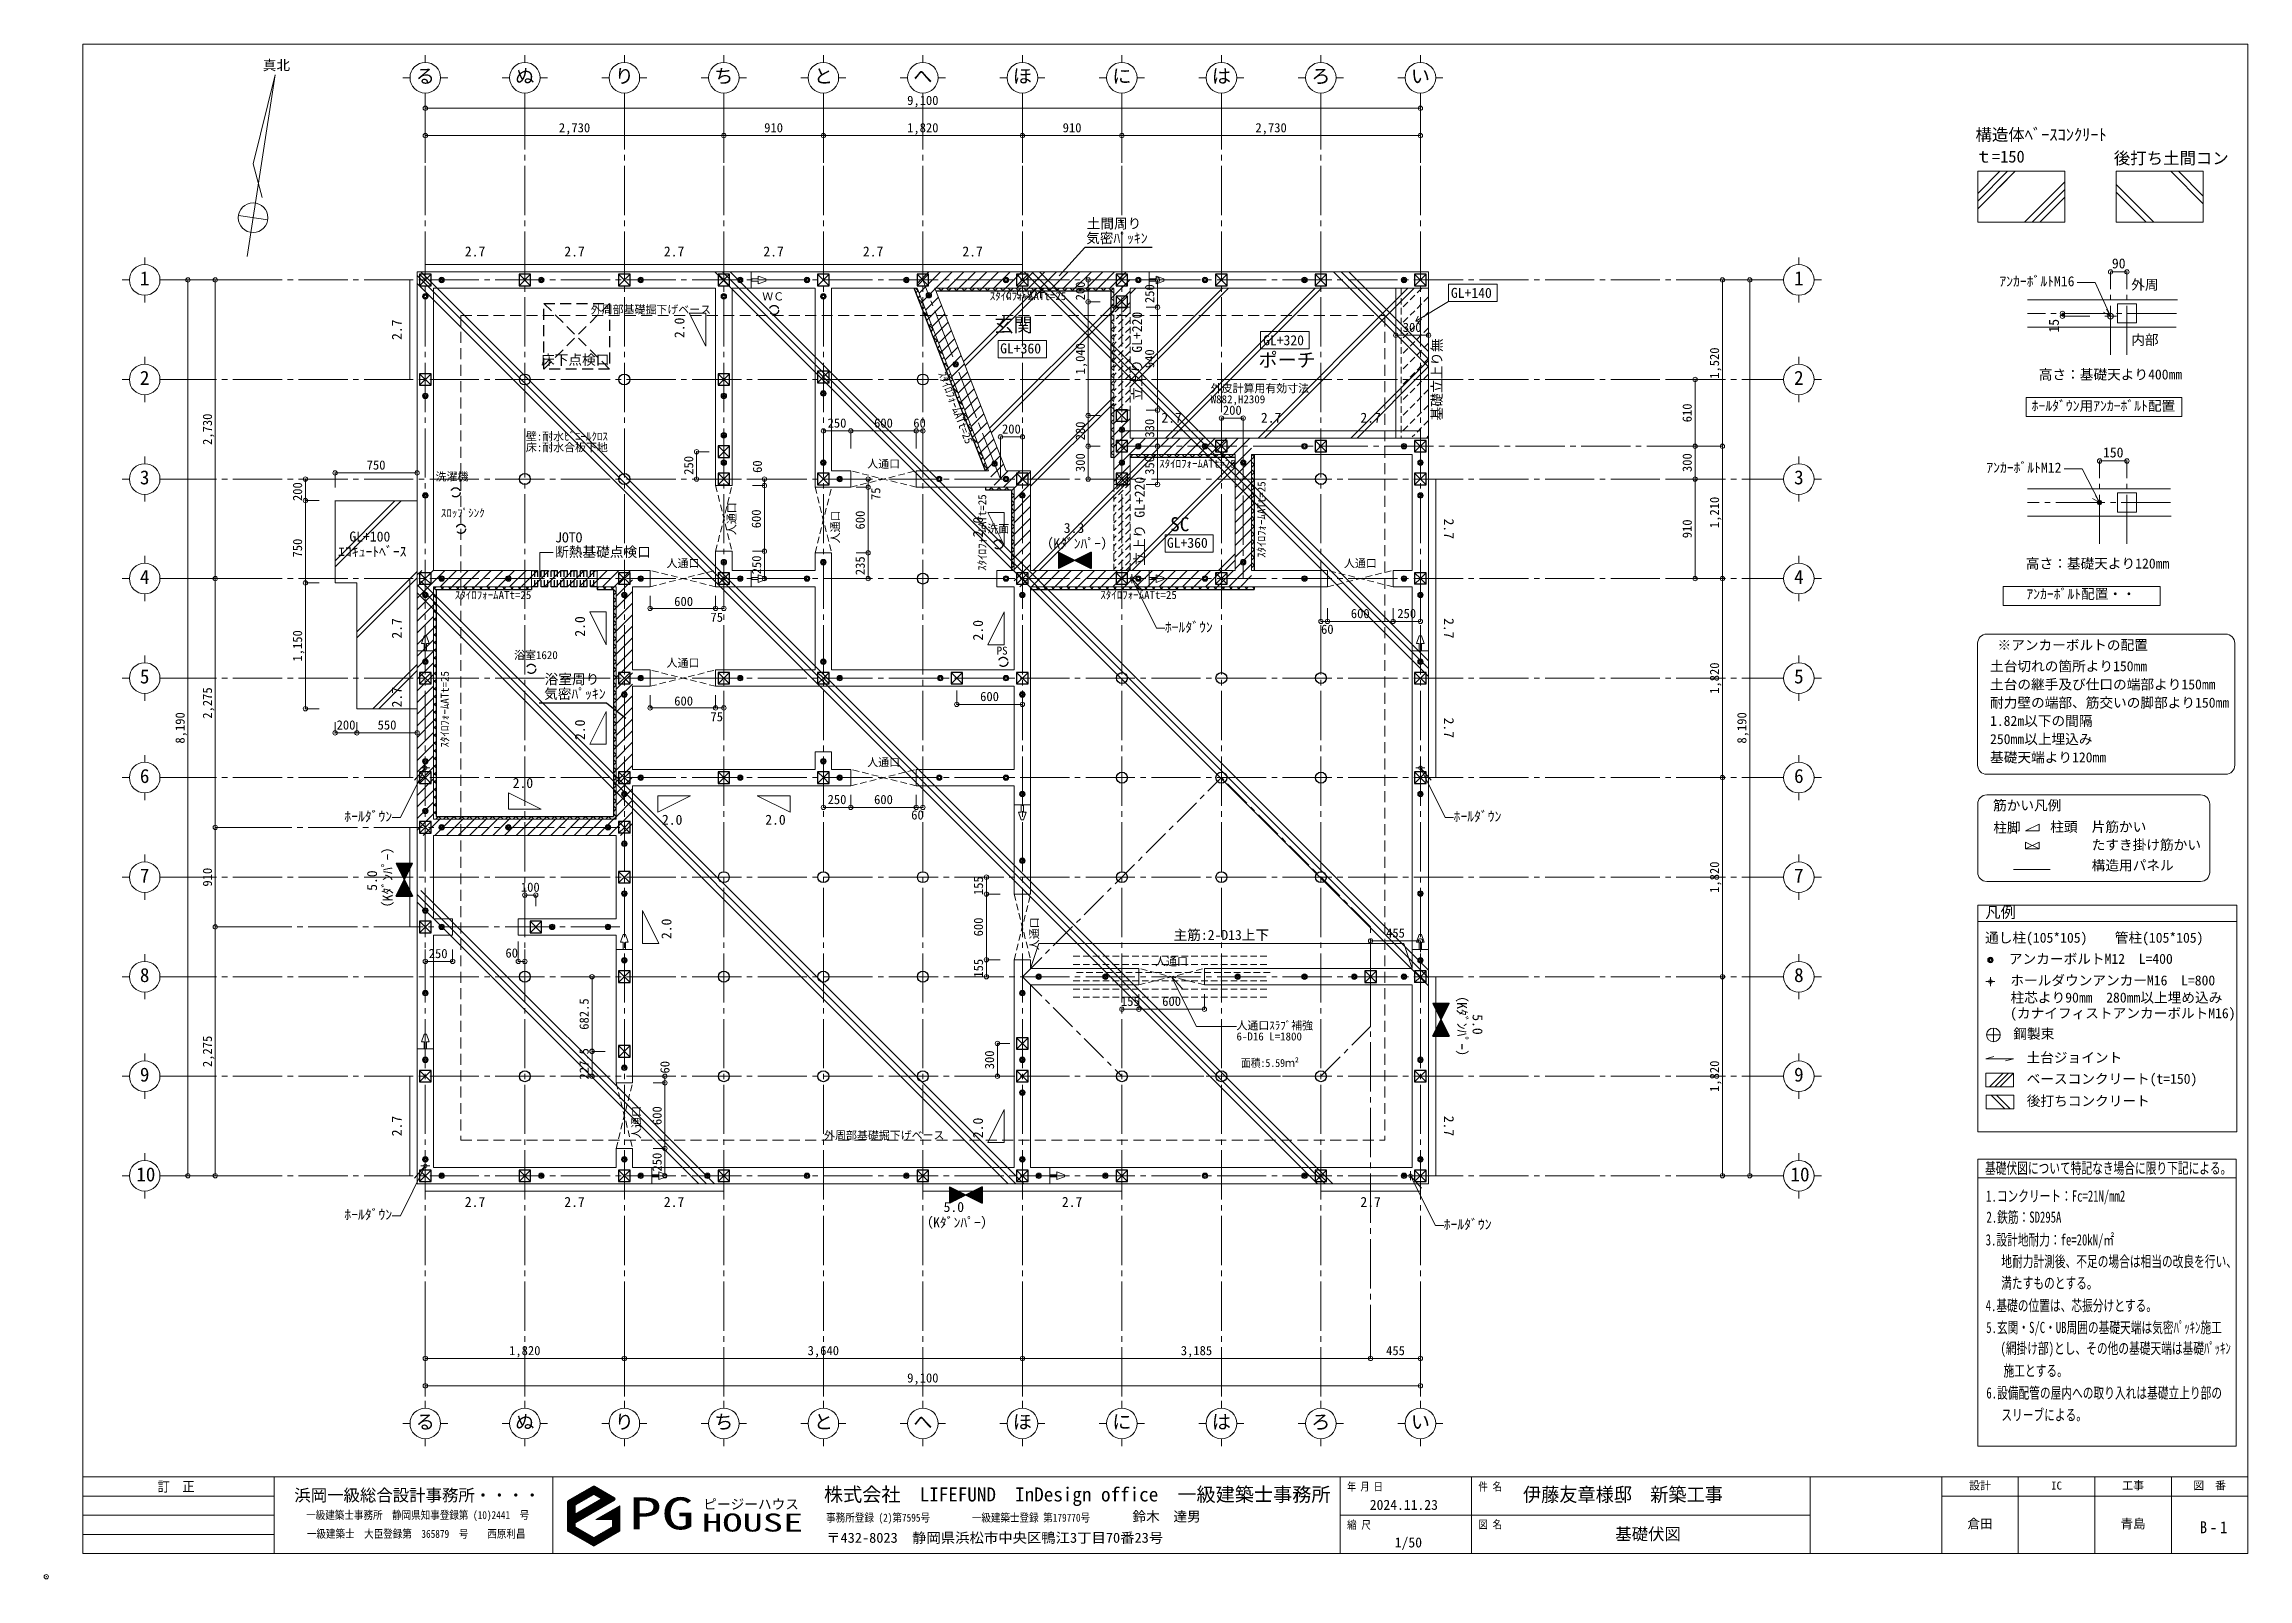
# Model space of a CAD drawing. Units: millimetres at full size, sheet at 1:50, with parts at other scales. Extents: x -26847 to 9830, y -6970 to 7062.
# Drawn here: x -10324 to 9830, y -6970 to 7062 of the extents above; entities that cross this region are included whole.
import ezdxf
from ezdxf.enums import TextEntityAlignment as Align

# ---------------------------------------------------------------- set-up
doc = ezdxf.new("R2010")
doc.units = ezdxf.units.MM
doc.header["$LTSCALE"] = 50
doc.header["$PDMODE"] = 32
doc.header["$PDSIZE"] = 40
for name, pattern in [('CHAIN1', [8, 5, -1, 1, -1]), ('CHAIN2', [12, 9, -1, 1, -1]), ('DASHED1', [1.8, 1.2, -0.6]), ('DASHED2', [3, 2, -1])]:
    doc.linetypes.add(name, pattern=pattern)
for name, color, linetype, lineweight in [('3-0_補助線', 4, 'CHAIN2', 9), ('3-1_通り芯・通り番号', 4, 'Continuous', 9), ('3-2_柱(黄)', 6, 'Continuous', 25), ('3-3_仕上線(黄)', 4, 'Continuous', 9), ('3-4_下地・間柱(水色)', 5, 'Continuous', 25), ('3-5_サッシ・室内建具', 4, 'Continuous', 9), ('3-6_住宅設備・造作', 6, 'Continuous', 25), ('3-7_家具点線', 4, 'DASHED2', 9), ('3-8_ハッチング', 5, 'DASHED1', 25), ('3-A_文字', 2, 'Continuous', 9), ('3-B_特記事項', 134, 'Continuous', 25), ('3-C_予備', 134, 'DASHED1', 25), ('3-E_ソリッド図形', 4, 'Continuous', 9), ('3-F_寸法・方位', 4, 'Continuous', 9), ('6-A_文字', 134, 'Continuous', 25), ('C-0', 4, 'Continuous', 9), ('C-1', 2, 'CHAIN1', 9), ('C-2', 2, 'Continuous', 9), ('C-A', 134, 'Continuous', 25), ('F-E', 4, 'Continuous', 9)]:
    doc.layers.add(name, color=color, linetype=linetype, lineweight=lineweight)
doc.styles.add('ＭＳ ゴシック', font='')
doc.styles.get('ＭＳ ゴシック').set_extended_font_data('MS Gothic')

msp = doc.modelspace()

# ---------------------------------------------------------------- texts
at = {"layer": '3-1_通り芯・通り番号', "style": 'ＭＳ ゴシック'}
for s, p in [('る', (-6925.29, 6667.25)), ('ぬ', (-6015.29, 6667.25)), ('り', (-5105.29, 6667.25)), ('ち', (-4195.29, 6667.25)), ('と', (-3285.29, 6667.25)), ('へ', (-2375.29, 6667.25)), ('ほ', (-1465.29, 6667.25)), ('に', (-555.29, 6667.25)), ('は', (354.71, 6667.25)), ('ろ', (1264.71, 6667.25)), ('い', (2174.71, 6667.25)), ('1', (-9448.12, 4818.06)), ('1', (5679.56, 4818.06)), ('2', (-9448.12, 3908.06)), ('2', (5679.56, 3908.06)), ('3', (-9448.12, 2998.06)), ('3', (5679.56, 2998.06)), ('4', (-9448.12, 2088.06)), ('4', (5679.56, 2088.06)), ('5', (-9448.12, 1178.06)), ('5', (5679.56, 1178.06)), ('6', (-9448.12, 268.06)), ('6', (5679.56, 268.06)), ('7', (-9448.12, -641.94)), ('7', (5679.56, -641.94)), ('8', (-9448.12, -1551.94)), ('8', (5679.56, -1551.94)), ('9', (-9448.12, -2461.94)), ('9', (5679.56, -2461.94)), ('10', (-9481.22, -3374.21)), ('10', (5646.46, -3374.21)), ('る', (-6925.29, -5636.59)), ('ぬ', (-6015.29, -5636.59)), ('り', (-5105.29, -5636.59)), ('ち', (-4195.29, -5636.59)), ('と', (-3285.29, -5636.59)), ('へ', (-2375.29, -5636.59)), ('ほ', (-1465.29, -5636.59)), ('に', (-555.29, -5636.59)), ('は', (354.71, -5636.59)), ('ろ', (1264.71, -5636.59)), ('い', (2174.71, -5636.59))]:
    msp.add_text(s, height=128.3, dxfattribs=at).set_placement(p, align=Align.BOTTOM_LEFT)
at = {"layer": '3-5_サッシ・室内建具', "style": 'ＭＳ ゴシック'}
for s, height, p in [('人通口', 73.31, (-2796.3, 3165.94)), ('人通口', 73.31, (-4631.3, 2255.94)), ('人通口', 73.31, (1563.7, 2255.94)), ('人通口', 73.31, (-4631.3, 1345.94)), ('人通口', 73.31, (-2796.3, 435.94)), ('人通口', 73.31, (-164.35, -1384.06)), ('155', 84.31, (-476.57, -1757.01)), ('600', 84.31, (-99.11, -1757.01))]:
    msp.add_text(s, height=height, dxfattribs=at).set_placement(p, align=Align.BOTTOM_LEFT)
for p in [(-3977.04, 2572.62), (-3028.77, 2497.84), (-1208.77, -1222.16), (-4848.77, -2947.16)]:
    msp.add_text('人通口', height=73.31, rotation=90, dxfattribs=at).set_placement(p, align=Align.BOTTOM_LEFT)
at = {"layer": '3-6_住宅設備・造作', "style": 'ＭＳ ゴシック'}
for p in [(-1675.7, 4699.09), (-126.19, 3167.6), (-6567.94, 1966.14), (-664.57, 1967.23)]:
    msp.add_text('ｽﾀｲﾛﾌｫｰﾑATt=25', height=73.31, dxfattribs=at).set_placement(p, align=Align.BOTTOM_LEFT)
for p in [(867.61, 2365.13), (-1686.36, 2246.52), (-6601.32, 630.45)]:
    msp.add_text('ｽﾀｲﾛﾌｫｰﾑATt=25', height=73.31, rotation=90, dxfattribs=at).set_placement(p, align=Align.BOTTOM_LEFT)
at = {"layer": '3-7_家具点線', "color": 6, "style": 'ＭＳ ゴシック'}
for p in [(-5324.48, 4576.54), (-3190.96, -2972.78)]:
    msp.add_text('外周部基礎掘下げベース', height=73.31, dxfattribs=at).set_placement(p, align=Align.BOTTOM_LEFT)
at = {"layer": '3-8_ハッチング', "color": 6, "style": 'ＭＳ ゴシック'}
for s, height, p in [('ＷＣ', 73.31, (-3756.75, 4695.88)), ('床下点検口', 91.64, (-5779.3, 4102.78)), ('洗濯機', 73.31, (-6743.61, 3049.04)), ('ｽﾛｯﾌﾟｼﾝｸ', 73.31, (-6695.19, 2715.8)), ('洗面', 73.31, (-1698.18, 2572.31)), ('浴室1620', 73.31, (-6025.98, 1417.1)), ('PS', 73.31, (-1613.08, 1457.85))]:
    msp.add_text(s, height=height, dxfattribs=at).set_placement(p, align=Align.BOTTOM_LEFT)
at = {"layer": '3-A_文字', "color": 3, "style": 'ＭＳ ゴシック'}
msp.add_text('真北', height=91.64, dxfattribs=at).set_placement((-8324.67, 6796.01), align=Align.BOTTOM_LEFT)
at = {"layer": '3-A_文字', "color": 4, "style": 'ＭＳ ゴシック'}
for s, height, p in [('GL+140', 91.64, (2541.07, 4714.24)), ('玄関', 128.3, (-1632.78, 4391.96)), ('GL+360', 91.64, (-1580.81, 4206.35)), ('ポーチ', 128.3, (780.84, 4071.58)), ('GL+320', 91.64, (823.6, 4281.2)), ('SC', 128.3, (-25.76, 2569.96)), ('ｴｺｷｭｰﾄﾍﾞｰｽ', 91.64, (-7635.46, 2349.08)), ('GL+100', 91.64, (-7532.19, 2486.59)), ('JOTO', 91.64, (-5650.72, 2478.41)), ('断熱基礎点検口', 91.64, (-5650.72, 2345.98)), ('GL+360', 91.64, (-56.29, 2429.53))]:
    msp.add_text(s, height=height, dxfattribs=at).set_placement(p, align=Align.BOTTOM_LEFT)
at = {"layer": '3-A_文字', "color": 3, "style": 'ＭＳ ゴシック'}
for s, p in [('立上り GL+220', (-256.4, 3803.6)), ('基礎立上り無', (2485.33, 3620.94)), ('立上り GL+220', (-232.58, 2294.32))]:
    msp.add_text(s, height=91.64, rotation=90, dxfattribs=at).set_placement(p, align=Align.BOTTOM_LEFT)
at = {"layer": '3-A_文字', "color": 6, "style": 'ＭＳ ゴシック'}
msp.add_text('ｽﾀｲﾛﾌｫｰﾑATt=25', height=73.31, rotation=291.311, dxfattribs=at).set_placement((-2170.03, 4042.64), align=Align.BOTTOM_LEFT)
at = {"layer": '3-E_ソリッド図形', "style": 'ＭＳ ゴシック'}
for s, height, p in [('構造体ﾍﾞｰｽｺﾝｸﾘｰﾄ', 110, (7338.91, 6146.08)), ('ｔ=150', 110, (7338.91, 5945.63)), ('後打ち土間コン', 110, (8603.8, 5931.29)), ('90', 91.64, (8585.87, 4983.78)), ('ｱﾝｶｰﾎﾞﾙﾄM16', 91.64, (7557.12, 4820.41)), ('外周', 91.64, (8762.95, 4789.19)), ('内部', 91.64, (8762.95, 4285.03)), ('高さ：基礎天より400㎜', 91.64, (7917.12, 3968.36)), ('ﾎｰﾙﾀﾞｳﾝ用ｱﾝｶｰﾎﾞﾙﾄ配置', 91.64, (7852.51, 3681.85)), ('ｱﾝｶｰﾎﾞﾙﾄM12', 91.64, (7437.48, 3117.09)), ('150', 91.64, (8504.62, 3255.45)), ('高さ：基礎天より120㎜', 91.64, (7799.2, 2240.03)), ('ｱﾝｶｰﾎﾞﾙﾄ配置・・', 91.64, (7804.12, 1961.52)), ('※アンカーボルトの配置', 91.64, (7539.87, 1494.47)), ('土台切れの箇所より150㎜', 91.64, (7471.77, 1301.4)), ('土台の継手及び仕口の端部より150㎜', 91.64, (7471.77, 1134.73)), ('耐力壁の端部、筋交いの脚部より150㎜', 91.64, (7471.77, 968.07)), ('1.82m以下の間隔', 91.64, (7471.77, 801.4)), ('250㎜以上埋込み', 91.64, (7471.77, 634.73)), ('基礎天端より120㎜', 91.64, (7471.77, 468.07)), ('筋かい凡例', 91.64, (7499.03, 28.97)), ('柱脚', 91.64, (7500.98, -174.56)), ('柱頭', 91.64, (8021.97, -167.14)), ('片筋かい', 91.64, (8401.13, -167.14)), ('たすき掛け筋かい', 91.64, (8401.13, -331.78)), ('構造用パネル', 91.64, (8401.13, -519.53)), ('凡例', 102.6, (7428.22, -957.13)), ('通し柱(105*105)\u3000\u3000管柱(105*105)', 91.64, (7426.12, -1181.41)), ('アンカーボルトM12\u3000L=400', 91.64, (7643.94, -1374.53)), ('柱芯より90㎜\u3000280㎜以上埋め込み', 91.64, (7659.33, -1728.23)), ('ホールダウンアンカーM16\u3000L=800', 91.64, (7656.96, -1571.57)), ('(カナイフィストアンカーボルトM16)', 91.64, (7654.99, -1871.38)), ('鋼製束', 91.64, (7684.85, -2059.13)), ('土台ジョイント', 91.64, (7805.15, -2277.37)), ('ベースコンクリート(t=150)', 91.64, (7806.02, -2471.32)), ('後打ちコンクリート', 91.64, (7807.41, -2673.51))]:
    msp.add_text(s, height=height, dxfattribs=at).set_placement(p, align=Align.BOTTOM_LEFT)
msp.add_text('15', height=91.64, rotation=90, dxfattribs=at).set_placement((8128.78, 4424.61), align=Align.BOTTOM_LEFT)
at = {"layer": '3-E_ソリッド図形', "style": 'ＭＳ ゴシック', "width": 0.7}
for s, p in [('基礎伏図について特記なき場合に限り下記による。', (7425.79, -3296.61)), ('1.コンクリート：Fc=21N/㎜2', (7435.75, -3552.1)), ('2.鉄筋：SD295A', (7439.07, -3744.54)), ('3.設計地耐力：fe=20kN/㎡', (7431.72, -3952.21)), ('地耐力計測後、不足の場合は相当の改良を行い、', (7574.71, -4149.63)), ('満たすものとする。', (7573.78, -4347.04)), ('4.基礎の位置は、芯振分けとする。', (7431.72, -4552.76)), ('5.玄関・S/C・UB周囲の基礎天端は気密ﾊﾟｯｷﾝ施工', (7436.96, -4753.42)), ('(網掛け部)とし、その他の基礎天端は基礎ﾊﾟｯｷﾝ', (7567.33, -4943.9)), ('施工とする。', (7595, -5148.7)), ('6.設備配管の屋内への取り入れは基礎立上り部の', (7438.17, -5351.65)), ('スリーブによる。', (7574.71, -5552.76))]:
    msp.add_text(s, height=102.6, dxfattribs=at).set_placement(p, align=Align.BOTTOM_LEFT)
at = {"layer": '3-F_寸法・方位', "style": 'ＭＳ ゴシック'}
for s, p in [('9,100', (-2431.54, 6480.28)), ('2,730', (-5616.54, 6230.28)), ('910', (-3739.04, 6230.28)), ('1,820', (-2431.54, 6230.28)), ('910', (-1009.04, 6230.28)), ('2,730', (753.46, 6230.28)), ('300', (2100.96, 4404.94)), ('250', (-3159.04, 3530.29)), ('600', (-2734.04, 3530.29)), ('60', (-2375.29, 3530.29)), ('200', (455.96, 3647.38)), ('200', (-1564.04, 3475.83)), ('750', (-7374.04, 3146.44)), ('600', (-4561.72, 1899.11)), ('75', (-4230.09, 1754.95)), ('600', (1625.96, 1788.67)), ('250', (2050.96, 1788.67)), ('60', (1353.74, 1644.76)), ('600', (-4561.72, 989.11)), ('600', (-1764.04, 1030.29)), ('200', (-7649.04, 769.86)), ('550', (-7274.04, 769.86)), ('75', (-4230.09, 844.95)), ('250', (-3159.04, 88.23)), ('600', (-2734.04, 88.23)), ('60', (-2394.38, -52.69)), ('100', (-5964.04, -713.33)), ('60', (-6105.19, -1314.69)), ('455', (1948.46, -1131.82)), ('250', (-6806.54, -1319.95)), ('1,820', (-6071.54, -4949.87)), ('3,640', (-3341.54, -4949.87)), ('3,185', (70.96, -4949.87)), ('455', (1948.46, -4949.87)), ('9,100', (-2431.54, -5199.87))]:
    msp.add_text(s, height=84.31, dxfattribs=at).set_placement(p, align=Align.BOTTOM_LEFT)
for s, p in [('200', (-781.14, 4719.31)), ('250', (-147.07, 4694.31)), ('1,040', (-781.14, 4041.81)), ('940', (-147.07, 4099.31)), ('1,520', (5018.88, 4001.81)), ('2,730', (-8763.56, 3396.81)), ('330', (-147.07, 3464.31)), ('610', (4768.88, 3604.31)), ('280', (-781.14, 3439.31)), ('250', (-4362.46, 3124.31)), ('60', (-3734.13, 3141.63)), ('300', (-781.14, 3149.31)), ('350', (-147.07, 3124.31)), ('300', (4768.88, 3149.31)), ('200', (-7939.33, 2884.22)), ('75', (-2651.5, 2893.43)), ('1,210', (5018.88, 2636.81)), ('600', (-3744.1, 2635.63)), ('600', (-2793.86, 2624.31)), ('910', (4768.88, 2544.31)), ('750', (-7939.33, 2368.23)), ('250', (-3741.4, 2214.31)), ('235', (-2793.86, 2206.81)), ('1,150', (-7939.33, 1416.81)), ('1,820', (5018.88, 1121.81)), ('2,275', (-8763.56, 894.31)), ('8,190', (-9013.56, 666.81)), ('8,190', (5268.88, 666.81)), ('910', (-8763.56, -640.69)), ('155', (-1712.12, -718.19)), ('1,820', (5018.88, -698.19)), ('600', (-1712.12, -1095.69)), ('155', (-1712.12, -1473.19)), ('682.5', (-5318.46, -1949.44)), ('2,275', (-8763.56, -2290.69)), ('227.5', (-5318.46, -2404.44)), ('300', (-1611.35, -2310.69)), ('60', (-4579.63, -2349.85)), ('1,820', (5018.88, -2518.19)), ('600', (-4651.4, -2820.69)), ('250', (-4651.4, -3245.69))]:
    msp.add_text(s, height=84.31, rotation=90, dxfattribs=at).set_placement(p, align=Align.BOTTOM_LEFT)
at = {"layer": '6-A_文字', "style": 'ＭＳ ゴシック'}
for s, p in [('土間周り', (-789.79, 5349.11)), ('気密ﾊﾟｯｷﾝ', (-794.77, 5215.15))]:
    msp.add_text(s, height=91.64, dxfattribs=at).set_placement(p, align=Align.BOTTOM_LEFT)
at = {"layer": 'C-0', "color": 5, "style": 'ＭＳ ゴシック'}
for s, height, p in [('2.7', 91.64, (-6476.54, 5092.89)), ('2.7', 91.64, (-5566.54, 5092.89)), ('2.7', 91.64, (-4656.54, 5092.89)), ('2.7', 91.64, (-3746.54, 5092.89)), ('2.7', 91.64, (-2836.54, 5092.89)), ('2.7', 91.64, (-1926.54, 5092.89)), ('W882,H2309', 73.31, (344.34, 3756.05)), ('外皮計算用有効寸法', 73.31, (344.34, 3856.05)), ('2.7', 91.64, (-106.54, 3572.89)), ('2.7', 91.64, (803.46, 3572.89)), ('2.7', 91.64, (1713.46, 3572.89)), ('壁:耐水ﾋﾞﾆｰﾙｸﾛｽ', 73.31, (-5918.23, 3416.23)), ('床:耐水合板下地', 73.31, (-5918.23, 3316.23)), ('ﾎｰﾙﾀﾞｳﾝ', 91.64, (-74.45, 1658.06)), ('2.0', 91.64, (-6038.87, 233.64)), ('ﾎｰﾙﾀﾞｳﾝ', 91.64, (-7578.62, -71.94)), ('2.0', 91.64, (-4673.87, -102.52)), ('2.0', 91.64, (-3729.2, -102.52)), ('ﾎｰﾙﾀﾞｳﾝ', 91.64, (2565.55, -71.94)), ('主筋:2-D13上下', 91.64, (4.71, -1156.11)), ('人通口ｽﾗﾌﾞ補強', 73.31, (580.39, -1969.44)), ('6-D16 L=1800', 73.31, (580.39, -2069.44)), ('ﾎｰﾙﾀﾞｳﾝ', 91.64, (-7578.62, -3711.94)), ('2.7', 91.64, (-6476.54, -3596.77)), ('2.7', 91.64, (-5566.54, -3596.77)), ('2.7', 91.64, (-4656.54, -3596.77)), ('2.7', 91.64, (-1016.54, -3596.77)), ('2.7', 91.64, (1713.46, -3596.77)), ('ﾎｰﾙﾀﾞｳﾝ', 91.64, (2475.55, -3801.94))]:
    msp.add_text(s, height=height, dxfattribs=at).set_placement(p, align=Align.BOTTOM_LEFT)
for s, rotation, p in [('2.7', 90, (-7025.12, 4356.81)), ('2.0', 90, (-4440.86, 4374.14)), ('2.0', 90, (-1710.86, 2554.14)), ('2.7', 270, (2449.55, 2724.31)), ('2.0', 90, (-5350.86, 1644.14)), ('2.7', 90, (-7025.12, 1626.81)), ('2.0', 90, (-1710.86, 1609.47)), ('2.7', 270, (2449.55, 1814.31)), ('2.7', 90, (-7025.12, 997.33)), ('2.0', 90, (-5350.86, 699.47)), ('2.7', 270, (2449.55, 904.31)), ('2.0', 90, (-4559.71, -1120.53)), ('2.7', 90, (-7025.12, -2923.19)), ('2.0', 90, (-1710.86, -2940.53)), ('2.7', 270, (2449.55, -2735.69))]:
    msp.add_text(s, height=91.64, rotation=rotation, dxfattribs=at).set_placement(p, align=Align.BOTTOM_LEFT)
at = {"layer": 'C-0', "color": 6, "style": 'ＭＳ ゴシック'}
for s, p in [('3.3', (-999.13, 2564.76)), ('（Kﾀﾞﾝﾊﾟｰ）', (-1220.45, 2422.78)), ('5.0', (-2098.15, -3642.9)), ('（Kﾀﾞﾝﾊﾟｰ）', (-2319.47, -3784.88))]:
    msp.add_text(s, height=91.64, dxfattribs=at).set_placement(p, align=Align.BOTTOM_LEFT)
for s, rotation, p in [('（Kﾀﾞﾝﾊﾟｰ）', 90, (-7110.2, -900.87)), ('5.0', 90, (-7252.18, -679.55)), ('（Kﾀﾞﾝﾊﾟｰ）', 270, (2570.16, -1572.56)), ('5.0', 270, (2712.14, -1807.64))]:
    msp.add_text(s, height=91.64, rotation=rotation, dxfattribs=at).set_placement(p, align=Align.BOTTOM_LEFT)
at = {"layer": 'C-0', "color": 5, "style": 'ＭＳ ゴシック', "width": 0.9}
msp.add_text('面積:5.59ｍ²', height=73.31, dxfattribs=at).set_placement((620.14, -2311.87), align=Align.BOTTOM_LEFT)
at = {"layer": 'C-2', "color": 7, "style": 'ＭＳ ゴシック'}
msp.add_text('1,635.2', height=73.31, rotation=180, dxfattribs=at).set_placement((-1185.41, 4830.56), align=Align.BOTTOM_LEFT)
at = {"layer": 'C-A', "style": 'ＭＳ ゴシック'}
for s, p in [('浴室周り', (-5746.29, 1182.52)), ('気密ﾊﾟｯｷﾝ', (-5751.27, 1048.56))]:
    msp.add_text(s, height=91.64, dxfattribs=at).set_placement(p, align=Align.BOTTOM_LEFT)
at = {"layer": 'F-E', "style": 'ＭＳ ゴシック'}
for s, height, width, p in [('訂\u3000正', 91.64, 0.9, (-9285.74, -6198.87)), ('PG', 293.3, 1.5, (-4975, -6605.81)), ('年 月 日', 73.31, 0.8, (1592.13, -6185.3)), ('件 名', 73.31, 0.85, (2792.13, -6185.3)), ('伊藤友章様邸\u3000新築工事', 128.3, 0.95, (3200.05, -6301.77)), ('一級建築士事務所\u3000静岡県知事登録第 (10)2441\u3000号', 73.31, 0.85, (-7927.05, -6445.18)), ('HOUSE', 165, 1.65, (-4307.22, -6587.03)), ('事務所登録 (2)第7595号', 73.31, 0.85, (-3171.93, -6469)), ('一級建築士登録 第179770号', 73.31, 0.85, (-1840.07, -6469)), ('縮 尺', 73.31, 0.85, (1592.13, -6535.3)), ('図 名', 73.31, 0.85, (2792.48, -6532.06)), ('一級建築士\u3000大臣登録第\u3000365879\u3000号\u3000\u3000西原利昌', 73.31, 0.85, (-7920.69, -6616.65)), ('〒432-8023\u3000静岡県浜松市中央区鴨江3丁目70番23号', 91.64, 1.05, (-3172.24, -6667.36))]:
    msp.add_text(s, height=height, dxfattribs=dict(at, width=width)).set_placement(p, align=Align.BOTTOM_LEFT)
for s, height, p in [('浜岡一級総合設計事務所・・・・', 110, (-8035.97, -6292.98)), ('ピージーハウス', 91.64, (-4295.99, -6360.48)), ('株式会社\u3000LIFEFUND\u3000InDesign office\u3000一級建築士事務所', 128.3, (-3192.39, -6300.53)), ('設計', 73.31, (7279.91, -6175.44)), ('IC', 73.31, (8029.91, -6175.44)), ('工事', 73.31, (8679.91, -6175.44)), ('図\u3000番', 73.31, (9329.91, -6175.44)), ('鈴木\u3000達男', 91.64, (-371.57, -6472.61)), ('2024.11.23', 91.64, (1799.21, -6366.28)), ('倉田', 84.31, (7264.91, -6532.94)), ('青島', 84.31, (8664.91, -6532.94)), ('1/50', 91.64, (2027.75, -6709.86)), ('基礎伏図', 110, (4044.2, -6647.48))]:
    msp.add_text(s, height=height, dxfattribs=at).set_placement(p, align=Align.BOTTOM_LEFT)
at = {"layer": 'F-E', "insert": (9389.26, -6553.03), "char_height": 110, "attachment_point": 7, "style": 'ＭＳ ゴシック'}
msp.add_mtext('\\T1.38;\\W0.9;B-1', dxfattribs=at)

# ---------------------------------------------------------------- linework, layer by layer
at = {"layer": '3-0_補助線'}
for p, q in [((-6837.79, 6548.18), (-6837.79, -5342.52)), ((-5927.79, 6548.18), (-5927.79, -5342.52)), ((-5017.79, 6548.18), (-5017.79, -5342.52)), ((-4107.79, 6548.18), (-4107.79, -5342.52)), ((-3197.79, 6548.18), (-3197.79, -5342.52)), ((-2287.79, 6548.18), (-2287.79, -5342.52)), ((-1377.79, 6548.18), (-1377.79, -5342.52)), ((-467.79, 6548.18), (-467.79, -5342.52)), ((442.21, 6548.18), (442.21, -5342.52)), ((1352.21, 6548.18), (1352.21, -5342.52)), ((2262.21, 6548.18), (2262.21, -5342.52)), ((-9197.8, 4905.56), (5516.74, 4905.56)), ((-1577.79, 3085.56), (-2287.79, 4905.56)), ((-9197.8, 3995.56), (5516.74, 3995.56)), ((642.21, 3534.79), (642.21, 2175.56)), ((-1577.79, 3373.22), (-1577.79, 3085.56)), ((-467.79, 3385.56), (4523.88, 3385.56)), ((-9197.8, 3085.56), (5516.74, 3085.56)), ((-9197.8, 2175.56), (5516.74, 2175.56)), ((-9197.8, 1265.56), (5516.74, 1265.56)), ((-9197.8, 355.56), (5516.74, 355.56)), ((-8508.56, -99.44), (-5017.79, -99.44)), ((-9197.8, -554.44), (5516.74, -554.44)), ((-8508.56, -1009.44), (-5017.79, -1009.44)), ((-9197.8, -1464.44), (5516.74, -1464.44)), ((1807.21, -1464.44), (1807.21, -4704.87)), ((-9197.8, -2374.44), (5516.74, -2374.44)), ((-9197.8, -3284.44), (5516.74, -3284.44))]:
    msp.add_line(p, q, dxfattribs=at)
at = {"layer": '3-1_通り芯・通り番号'}
for p, q in [((-6837.79, 6961.32), (-6837.79, 6894.75)), ((-5927.79, 6961.32), (-5927.79, 6894.75)), ((-5017.79, 6961.32), (-5017.79, 6894.75)), ((-4107.79, 6961.32), (-4107.79, 6894.75)), ((-3197.79, 6961.32), (-3197.79, 6894.75)), ((-2287.79, 6961.32), (-2287.79, 6894.75)), ((-1377.79, 6961.32), (-1377.79, 6894.75)), ((-467.79, 6961.32), (-467.79, 6894.75)), ((442.21, 6961.32), (442.21, 6894.75)), ((1352.21, 6961.32), (1352.21, 6894.75)), ((2262.21, 6961.32), (2262.21, 6894.75)), ((-7044.36, 6754.75), (-6977.79, 6754.75)), ((-6697.79, 6754.75), (-6631.22, 6754.75)), ((-6134.36, 6754.75), (-6067.79, 6754.75)), ((-5787.79, 6754.75), (-5721.22, 6754.75)), ((-5224.36, 6754.75), (-5157.79, 6754.75)), ((-4877.79, 6754.75), (-4811.22, 6754.75)), ((-4314.36, 6754.75), (-4247.79, 6754.75)), ((-3967.79, 6754.75), (-3901.22, 6754.75)), ((-3404.36, 6754.75), (-3337.79, 6754.75)), ((-3057.79, 6754.75), (-2991.22, 6754.75)), ((-2494.36, 6754.75), (-2427.79, 6754.75)), ((-2147.79, 6754.75), (-2081.22, 6754.75)), ((-1584.36, 6754.75), (-1517.79, 6754.75)), ((-1237.79, 6754.75), (-1171.22, 6754.75)), ((-674.36, 6754.75), (-607.79, 6754.75)), ((-327.79, 6754.75), (-261.22, 6754.75)), ((235.64, 6754.75), (302.21, 6754.75)), ((582.21, 6754.75), (648.78, 6754.75)), ((1145.64, 6754.75), (1212.21, 6754.75)), ((1492.21, 6754.75), (1558.78, 6754.75)), ((2055.64, 6754.75), (2122.21, 6754.75)), ((2402.21, 6754.75), (2468.78, 6754.75)), ((-6837.79, 6614.75), (-6837.79, 6548.18)), ((-5927.79, 6614.75), (-5927.79, 6548.18)), ((-5017.79, 6614.75), (-5017.79, 6548.18)), ((-4107.79, 6614.75), (-4107.79, 6548.18)), ((-3197.79, 6614.75), (-3197.79, 6548.18)), ((-2287.79, 6614.75), (-2287.79, 6548.18)), ((-1377.79, 6614.75), (-1377.79, 6548.18)), ((-467.79, 6614.75), (-467.79, 6548.18)), ((442.21, 6614.75), (442.21, 6548.18)), ((1352.21, 6614.75), (1352.21, 6548.18)), ((2262.21, 6614.75), (2262.21, 6548.18)), ((-9404.37, 5112.13), (-9404.37, 5045.56)), ((5723.31, 5112.13), (5723.31, 5045.56)), ((-9610.94, 4905.56), (-9544.37, 4905.56)), ((-9264.37, 4905.56), (-9197.8, 4905.56)), ((5516.74, 4905.56), (5583.31, 4905.56)), ((5863.31, 4905.56), (5929.87, 4905.56)), ((-9404.37, 4765.56), (-9404.37, 4698.99)), ((5723.31, 4765.56), (5723.31, 4698.99)), ((-9404.37, 4202.13), (-9404.37, 4135.56)), ((5723.31, 4202.13), (5723.31, 4135.56)), ((-9610.94, 3995.56), (-9544.37, 3995.56)), ((-9404.37, 3855.56), (-9404.37, 3788.99)), ((-9264.37, 3995.56), (-9197.8, 3995.56)), ((5516.74, 3995.56), (5583.31, 3995.56)), ((5723.31, 3855.56), (5723.31, 3788.99)), ((5863.31, 3995.56), (5929.87, 3995.56)), ((-9404.37, 3292.13), (-9404.37, 3225.56)), ((5723.31, 3292.13), (5723.31, 3225.56)), ((-9610.94, 3085.56), (-9544.37, 3085.56)), ((-9264.37, 3085.56), (-9197.8, 3085.56)), ((5516.74, 3085.56), (5583.31, 3085.56)), ((5863.31, 3085.56), (5929.87, 3085.56)), ((-9404.37, 2945.56), (-9404.37, 2878.99)), ((5723.31, 2945.56), (5723.31, 2878.99)), ((-9404.37, 2382.13), (-9404.37, 2315.56)), ((5723.31, 2382.13), (5723.31, 2315.56)), ((-9610.94, 2175.56), (-9544.37, 2175.56)), ((-9404.37, 2035.56), (-9404.37, 1968.99)), ((-9264.37, 2175.56), (-9197.8, 2175.56)), ((5516.74, 2175.56), (5583.31, 2175.56)), ((5723.31, 2035.56), (5723.31, 1968.99)), ((5863.31, 2175.56), (5929.87, 2175.56)), ((-9404.37, 1472.13), (-9404.37, 1405.56)), ((5723.31, 1472.13), (5723.31, 1405.56)), ((-9610.94, 1265.56), (-9544.37, 1265.56)), ((-9264.37, 1265.56), (-9197.8, 1265.56)), ((5516.74, 1265.56), (5583.31, 1265.56)), ((5863.31, 1265.56), (5929.87, 1265.56)), ((-9404.37, 1125.56), (-9404.37, 1058.99)), ((5723.31, 1125.56), (5723.31, 1058.99)), ((-9404.37, 562.13), (-9404.37, 495.56)), ((5723.31, 562.13), (5723.31, 495.56)), ((-9610.94, 355.56), (-9544.37, 355.56)), ((-9404.37, 215.56), (-9404.37, 148.99)), ((-9264.37, 355.56), (-9197.8, 355.56)), ((5516.74, 355.56), (5583.31, 355.56)), ((5723.31, 215.56), (5723.31, 148.99)), ((5863.31, 355.56), (5929.87, 355.56)), ((-9404.37, -347.87), (-9404.37, -414.44)), ((5723.31, -347.87), (5723.31, -414.44)), ((-9610.94, -554.44), (-9544.37, -554.44)), ((-9264.37, -554.44), (-9197.8, -554.44)), ((5516.74, -554.44), (5583.31, -554.44)), ((5863.31, -554.44), (5929.87, -554.44)), ((-9404.37, -694.44), (-9404.37, -761.01)), ((5723.31, -694.44), (5723.31, -761.01)), ((-9404.37, -1257.87), (-9404.37, -1324.44)), ((5723.31, -1257.87), (5723.31, -1324.44)), ((-9610.94, -1464.44), (-9544.37, -1464.44)), ((-9404.37, -1604.44), (-9404.37, -1671.01)), ((-9264.37, -1464.44), (-9197.8, -1464.44)), ((5516.74, -1464.44), (5583.31, -1464.44)), ((5723.31, -1604.44), (5723.31, -1671.01)), ((5863.31, -1464.44), (5929.87, -1464.44)), ((-9404.37, -2167.87), (-9404.37, -2234.44)), ((5723.31, -2167.87), (5723.31, -2234.44)), ((-9610.94, -2374.44), (-9544.37, -2374.44)), ((-9264.37, -2374.44), (-9197.8, -2374.44)), ((5516.74, -2374.44), (5583.31, -2374.44)), ((5863.31, -2374.44), (5929.87, -2374.44)), ((-9404.37, -2514.44), (-9404.37, -2581.01)), ((5723.31, -2514.44), (5723.31, -2581.01)), ((-9404.37, -3077.87), (-9404.37, -3144.44)), ((5723.31, -3077.87), (5723.31, -3144.44)), ((-9610.94, -3284.44), (-9544.37, -3284.44)), ((-9404.37, -3424.44), (-9404.37, -3491.01)), ((-9264.37, -3284.44), (-9197.8, -3284.44)), ((5516.74, -3284.44), (5583.31, -3284.44)), ((5723.31, -3424.44), (5723.31, -3491.01)), ((5863.31, -3284.44), (5929.87, -3284.44)), ((-6837.79, -5342.52), (-6837.79, -5409.09)), ((-5927.79, -5342.52), (-5927.79, -5409.09)), ((-5017.79, -5342.52), (-5017.79, -5409.09)), ((-4107.79, -5342.52), (-4107.79, -5409.09)), ((-3197.79, -5342.52), (-3197.79, -5409.09)), ((-2287.79, -5342.52), (-2287.79, -5409.09)), ((-1377.79, -5342.52), (-1377.79, -5409.09)), ((-467.79, -5342.52), (-467.79, -5409.09)), ((442.21, -5342.52), (442.21, -5409.09)), ((1352.21, -5342.52), (1352.21, -5409.09)), ((2262.21, -5342.52), (2262.21, -5409.09)), ((-7044.36, -5549.09), (-6977.79, -5549.09)), ((-6697.79, -5549.09), (-6631.22, -5549.09)), ((-6134.36, -5549.09), (-6067.79, -5549.09)), ((-5787.79, -5549.09), (-5721.22, -5549.09)), ((-5224.36, -5549.09), (-5157.79, -5549.09)), ((-4877.79, -5549.09), (-4811.22, -5549.09)), ((-4314.36, -5549.09), (-4247.79, -5549.09)), ((-3967.79, -5549.09), (-3901.22, -5549.09)), ((-3404.36, -5549.09), (-3337.79, -5549.09)), ((-3057.79, -5549.09), (-2991.22, -5549.09)), ((-2494.36, -5549.09), (-2427.79, -5549.09)), ((-2147.79, -5549.09), (-2081.22, -5549.09)), ((-1584.36, -5549.09), (-1517.79, -5549.09)), ((-1237.79, -5549.09), (-1171.22, -5549.09)), ((-674.36, -5549.09), (-607.79, -5549.09)), ((-327.79, -5549.09), (-261.22, -5549.09)), ((235.64, -5549.09), (302.21, -5549.09)), ((582.21, -5549.09), (648.78, -5549.09)), ((1145.64, -5549.09), (1212.21, -5549.09)), ((1492.21, -5549.09), (1558.78, -5549.09)), ((2055.64, -5549.09), (2122.21, -5549.09)), ((2402.21, -5549.09), (2468.78, -5549.09)), ((-6837.79, -5689.09), (-6837.79, -5755.65)), ((-5927.79, -5689.09), (-5927.79, -5755.65)), ((-5017.79, -5689.09), (-5017.79, -5755.65)), ((-4107.79, -5689.09), (-4107.79, -5755.65)), ((-3197.79, -5689.09), (-3197.79, -5755.65)), ((-2287.79, -5689.09), (-2287.79, -5755.65)), ((-1377.79, -5689.09), (-1377.79, -5755.65)), ((-467.79, -5689.09), (-467.79, -5755.65)), ((442.21, -5689.09), (442.21, -5755.65)), ((1352.21, -5689.09), (1352.21, -5755.65)), ((2262.21, -5689.09), (2262.21, -5755.65))]:
    msp.add_line(p, q, dxfattribs=at)
for centre in [(-6837.79, 6754.75), (-5927.79, 6754.75), (-5017.79, 6754.75), (-4107.79, 6754.75), (-3197.79, 6754.75), (-2287.79, 6754.75), (-1377.79, 6754.75), (-467.79, 6754.75), (442.21, 6754.75), (1352.21, 6754.75), (2262.21, 6754.75), (-9404.37, 4905.56), (5723.31, 4905.56), (-9404.37, 3995.56), (5723.31, 3995.56), (-9404.37, 3085.56), (5723.31, 3085.56), (-9404.37, 2175.56), (5723.31, 2175.56), (-9404.37, 1265.56), (5723.31, 1265.56), (-9404.37, 355.56), (5723.31, 355.56), (-9404.37, -554.44), (5723.31, -554.44), (-9404.37, -1464.44), (5723.31, -1464.44), (-9404.37, -2374.44), (5723.31, -2374.44), (-9404.37, -3284.44), (5723.31, -3284.44), (-6837.79, -5549.09), (-5927.79, -5549.09), (-5017.79, -5549.09), (-4107.79, -5549.09), (-3197.79, -5549.09), (-2287.79, -5549.09), (-1377.79, -5549.09), (-467.79, -5549.09), (442.21, -5549.09), (1352.21, -5549.09), (2262.21, -5549.09)]:
    msp.add_circle(centre, 140, dxfattribs=at)
at = {"layer": '3-2_柱(黄)'}
for p, q in [((-6890.29, 4958.06), (-6785.29, 4853.06)), ((-6785.29, 4958.06), (-6890.29, 4853.06)), ((-5980.29, 4958.06), (-5875.29, 4853.06)), ((-5875.29, 4958.06), (-5980.29, 4853.06)), ((-5070.29, 4958.06), (-4965.29, 4853.06)), ((-4965.29, 4958.06), (-5070.29, 4853.06)), ((-4160.29, 4958.06), (-4055.29, 4853.06)), ((-4055.29, 4958.06), (-4160.29, 4853.06)), ((-3250.29, 4958.06), (-3145.29, 4853.06)), ((-3145.29, 4958.06), (-3250.29, 4853.06)), ((-2340.29, 4958.06), (-2235.29, 4853.06)), ((-2235.29, 4958.06), (-2340.29, 4853.06)), ((-1430.29, 4958.06), (-1325.29, 4853.06)), ((-1325.29, 4958.06), (-1430.29, 4853.06)), ((-520.29, 4958.06), (-415.29, 4853.06)), ((-415.29, 4958.06), (-520.29, 4853.06)), ((389.71, 4958.06), (494.71, 4853.06)), ((494.71, 4958.06), (389.71, 4853.06)), ((1299.71, 4958.06), (1404.71, 4853.06)), ((1404.71, 4958.06), (1299.71, 4853.06)), ((2209.71, 4958.06), (2314.71, 4853.06)), ((2314.71, 4958.06), (2209.71, 4853.06)), ((-520.29, 4758.06), (-415.29, 4653.06)), ((-415.29, 4758.06), (-520.29, 4653.06)), ((-6890.29, 4048.06), (-6785.29, 3943.06)), ((-6785.29, 4048.06), (-6890.29, 3943.06)), ((-4160.29, 3943.06), (-4055.29, 4048.06)), ((-4160.29, 4048.06), (-4055.29, 3943.06)), ((-3145.29, 4070.56), (-3250.29, 3965.56)), ((-3145.29, 3965.56), (-3250.29, 4070.56)), ((-520.29, 3718.06), (-415.29, 3613.06)), ((-415.29, 3718.06), (-520.29, 3613.06)), ((-520.29, 3438.06), (-415.29, 3333.06)), ((-415.29, 3438.06), (-520.29, 3333.06)), ((494.71, 3333.06), (389.71, 3438.06)), ((389.71, 3333.06), (494.71, 3438.06)), ((1299.71, 3438.06), (1404.71, 3333.06)), ((1404.71, 3438.06), (1299.71, 3333.06)), ((2209.71, 3438.06), (2314.71, 3333.06)), ((2314.71, 3438.06), (2209.71, 3333.06)), ((-4160.29, 3388.06), (-4055.29, 3283.06)), ((-4055.29, 3388.06), (-4160.29, 3283.06)), ((-4160.29, 3138.06), (-4055.29, 3033.06)), ((-4055.29, 3138.06), (-4160.29, 3033.06)), ((-3250.29, 3138.06), (-3145.29, 3033.06)), ((-3145.29, 3138.06), (-3250.29, 3033.06)), ((-1430.29, 3138.06), (-1325.29, 3033.06)), ((-1325.29, 3138.06), (-1430.29, 3033.06)), ((-520.29, 3138.06), (-415.29, 3033.06)), ((-415.29, 3138.06), (-520.29, 3033.06)), ((2209.71, 3138.06), (2314.71, 3033.06)), ((2314.71, 3138.06), (2209.71, 3033.06)), ((-5070.29, 2228.06), (-4965.29, 2123.06)), ((-4965.29, 2228.06), (-5070.29, 2123.06)), ((-4160.29, 2228.06), (-4055.29, 2123.06)), ((-4055.29, 2228.06), (-4160.29, 2123.06)), ((-4055.29, 2228.06), (-4160.29, 2228.06)), ((-1430.29, 2228.06), (-1325.29, 2123.06)), ((-1325.29, 2228.06), (-1430.29, 2123.06)), ((-520.29, 2228.06), (-415.29, 2123.06)), ((-415.29, 2228.06), (-520.29, 2123.06)), ((389.71, 2228.06), (494.71, 2123.06)), ((494.71, 2228.06), (389.71, 2123.06)), ((2314.71, 2228.06), (2209.71, 2228.06)), ((2209.71, 2228.06), (2209.71, 2123.06)), ((2314.71, 2123.06), (2314.71, 2228.06)), ((2314.71, 2123.06), (2209.71, 2123.06)), ((-6890.29, 1213.06), (-6785.29, 1318.06)), ((-6890.29, 1318.06), (-6785.29, 1213.06)), ((-5070.29, 1213.06), (-4965.29, 1318.06)), ((-5070.29, 1318.06), (-4965.29, 1213.06)), ((-4160.29, 1318.06), (-4055.29, 1213.06)), ((-4055.29, 1318.06), (-4160.29, 1213.06)), ((-2030.29, 1318.06), (-1925.29, 1213.06)), ((-1925.29, 1318.06), (-2030.29, 1213.06)), ((-1430.29, 1318.06), (-1325.29, 1213.06)), ((-1325.29, 1318.06), (-1430.29, 1213.06)), ((2314.71, 1318.06), (2209.71, 1213.06)), ((2314.71, 1213.06), (2209.71, 1318.06)), ((-6890.29, 408.06), (-6785.29, 303.06)), ((-5070.29, 408.06), (-4965.29, 303.06)), ((-4965.29, 408.06), (-5070.29, 303.06)), ((-4160.29, 408.06), (-4055.29, 303.06)), ((-4055.29, 408.06), (-4160.29, 303.06)), ((2314.71, 408.06), (2209.71, 303.06)), ((2314.71, 303.06), (2209.71, 408.06)), ((-6785.29, -46.94), (-6890.29, -151.94)), ((-6890.29, -46.94), (-6890.29, -151.94)), ((-6890.29, -151.94), (-6785.29, -151.94)), ((-4965.29, -46.94), (-5070.29, -46.94)), ((-5070.29, -46.94), (-5070.29, -151.94)), ((-4965.29, -151.94), (-5070.29, -151.94)), ((-4965.29, -151.94), (-4965.29, -46.94)), ((-5070.29, -501.94), (-4965.29, -606.94)), ((-4965.29, -501.94), (-5070.29, -606.94)), ((-6890.29, -956.94), (-6785.29, -1061.94)), ((-6785.29, -956.94), (-6890.29, -1061.94)), ((-6785.29, -956.94), (-6890.29, -956.94)), ((-5880.29, -956.94), (-5775.29, -1061.94)), ((-5775.29, -956.94), (-5880.29, -1061.94)), ((-5070.29, -1411.94), (-4965.29, -1516.94)), ((-4965.29, -1411.94), (-5070.29, -1516.94)), ((1754.71, -1411.94), (1859.71, -1516.94)), ((1859.71, -1411.94), (1754.71, -1516.94)), ((2314.71, -1411.94), (2209.71, -1411.94)), ((2209.71, -1411.94), (2209.71, -1516.94)), ((2314.71, -1516.94), (2209.71, -1516.94)), ((2314.71, -1516.94), (2314.71, -1411.94)), ((-5070.29, -2094.44), (-4965.29, -2199.44)), ((-4965.29, -2094.44), (-5070.29, -2199.44)), ((-1430.29, -2021.94), (-1325.29, -2126.94)), ((-1325.29, -2021.94), (-1430.29, -2126.94)), ((-6785.29, -2321.94), (-6890.29, -2426.94)), ((-6785.29, -2426.94), (-6890.29, -2321.94)), ((-1430.29, -2321.94), (-1325.29, -2426.94)), ((-1325.29, -2321.94), (-1430.29, -2426.94)), ((2314.71, -2321.94), (2209.71, -2426.94)), ((2314.71, -2426.94), (2209.71, -2321.94)), ((-6890.29, -3231.94), (-6785.29, -3336.94)), ((-6785.29, -3231.94), (-6890.29, -3336.94)), ((-5875.29, -3336.94), (-5980.29, -3231.94)), ((-5980.29, -3336.94), (-5875.29, -3231.94)), ((-5070.29, -3231.94), (-4965.29, -3336.94)), ((-4965.29, -3231.94), (-5070.29, -3336.94)), ((-4055.29, -3336.94), (-4160.29, -3231.94)), ((-4160.29, -3336.94), (-4055.29, -3231.94)), ((-2235.29, -3336.94), (-2340.29, -3231.94)), ((-2340.29, -3336.94), (-2235.29, -3231.94)), ((-1430.29, -3231.94), (-1325.29, -3336.94)), ((-1325.29, -3231.94), (-1430.29, -3336.94)), ((-415.29, -3336.94), (-520.29, -3231.94)), ((-520.29, -3336.94), (-415.29, -3231.94)), ((1404.71, -3336.94), (1299.71, -3231.94)), ((1299.71, -3336.94), (1404.71, -3231.94)), ((2209.71, -3231.94), (2314.71, -3336.94)), ((2314.71, -3231.94), (2209.71, -3336.94))]:
    msp.add_line(p, q, dxfattribs=at)
for points in [[(-6890.29, 4958.06), (-6890.29, 4853.06), (-6785.29, 4853.06), (-6785.29, 4958.06)], [(-5980.29, 4958.06), (-5980.29, 4853.06), (-5875.29, 4853.06), (-5875.29, 4958.06)], [(-5070.29, 4958.06), (-5070.29, 4853.06), (-4965.29, 4853.06), (-4965.29, 4958.06)], [(-4160.29, 4958.06), (-4160.29, 4853.06), (-4055.29, 4853.06), (-4055.29, 4958.06)], [(-3250.29, 4958.06), (-3250.29, 4853.06), (-3145.29, 4853.06), (-3145.29, 4958.06)], [(-2340.29, 4958.06), (-2340.29, 4853.06), (-2235.29, 4853.06), (-2235.29, 4958.06)], [(-1430.29, 4958.06), (-1430.29, 4853.06), (-1325.29, 4853.06), (-1325.29, 4958.06)], [(-520.29, 4958.06), (-520.29, 4853.06), (-415.29, 4853.06), (-415.29, 4958.06)], [(389.71, 4958.06), (389.71, 4853.06), (494.71, 4853.06), (494.71, 4958.06)], [(1299.71, 4958.06), (1299.71, 4853.06), (1404.71, 4853.06), (1404.71, 4958.06)], [(2209.71, 4958.06), (2209.71, 4853.06), (2314.71, 4853.06), (2314.71, 4958.06)], [(-520.29, 4758.06), (-520.29, 4653.06), (-415.29, 4653.06), (-415.29, 4758.06)], [(-6890.29, 4048.06), (-6890.29, 3943.06), (-6785.29, 3943.06), (-6785.29, 4048.06)], [(-4160.29, 3943.06), (-4055.29, 3943.06), (-4055.29, 4048.06), (-4160.29, 4048.06)], [(-3145.29, 4070.56), (-3250.29, 4070.56), (-3250.29, 3965.56), (-3145.29, 3965.56)], [(-520.29, 3718.06), (-520.29, 3613.06), (-415.29, 3613.06), (-415.29, 3718.06)], [(-520.29, 3438.06), (-520.29, 3333.06), (-415.29, 3333.06), (-415.29, 3438.06)], [(494.71, 3333.06), (494.71, 3438.06), (389.71, 3438.06), (389.71, 3333.06)], [(1299.71, 3438.06), (1299.71, 3333.06), (1404.71, 3333.06), (1404.71, 3438.06)], [(2209.71, 3438.06), (2209.71, 3333.06), (2314.71, 3333.06), (2314.71, 3438.06)], [(-4160.29, 3388.06), (-4160.29, 3283.06), (-4055.29, 3283.06), (-4055.29, 3388.06)], [(-4160.29, 3138.06), (-4160.29, 3033.06), (-4055.29, 3033.06), (-4055.29, 3138.06)], [(-3250.29, 3138.06), (-3250.29, 3033.06), (-3145.29, 3033.06), (-3145.29, 3138.06)], [(-1430.29, 3138.06), (-1430.29, 3033.06), (-1325.29, 3033.06), (-1325.29, 3138.06)], [(-520.29, 3138.06), (-520.29, 3033.06), (-415.29, 3033.06), (-415.29, 3138.06)], [(2209.71, 3138.06), (2209.71, 3033.06), (2314.71, 3033.06), (2314.71, 3138.06)], [(-6890.29, 2228.06), (-6890.29, 2123.06), (-6785.29, 2123.06), (-6785.29, 2228.06)], [(-5070.29, 2228.06), (-5070.29, 2123.06), (-4965.29, 2123.06), (-4965.29, 2228.06)], [(-4160.29, 2228.06), (-4160.29, 2123.06), (-4055.29, 2123.06), (-4055.29, 2228.06)], [(-1430.29, 2228.06), (-1430.29, 2123.06), (-1325.29, 2123.06), (-1325.29, 2228.06)], [(-520.29, 2228.06), (-520.29, 2123.06), (-415.29, 2123.06), (-415.29, 2228.06)], [(389.71, 2228.06), (389.71, 2123.06), (494.71, 2123.06), (494.71, 2228.06)], [(-6890.29, 1213.06), (-6785.29, 1213.06), (-6785.29, 1318.06), (-6890.29, 1318.06)], [(-5070.29, 1213.06), (-4965.29, 1213.06), (-4965.29, 1318.06), (-5070.29, 1318.06)], [(-4160.29, 1318.06), (-4160.29, 1213.06), (-4055.29, 1213.06), (-4055.29, 1318.06)], [(-3250.29, 1318.06), (-3250.29, 1213.06), (-3145.29, 1213.06), (-3145.29, 1318.06)], [(-2030.29, 1318.06), (-2030.29, 1213.06), (-1925.29, 1213.06), (-1925.29, 1318.06)], [(-1430.29, 1318.06), (-1430.29, 1213.06), (-1325.29, 1213.06), (-1325.29, 1318.06)], [(2314.71, 1318.06), (2209.71, 1318.06), (2209.71, 1213.06), (2314.71, 1213.06)], [(-6785.29, 408.06), (-6890.29, 408.06), (-6890.29, 303.06)], [(-5070.29, 408.06), (-5070.29, 303.06), (-4965.29, 303.06), (-4965.29, 408.06)], [(-4160.29, 408.06), (-4160.29, 303.06), (-4055.29, 303.06), (-4055.29, 408.06)], [(-3250.29, 408.06), (-3250.29, 303.06), (-3145.29, 303.06), (-3145.29, 408.06)], [(2314.71, 408.06), (2209.71, 408.06), (2209.71, 303.06), (2314.71, 303.06)], [(-6785.29, -151.94), (-6785.29, -46.94), (-6890.29, -46.94)], [(-5070.29, -501.94), (-5070.29, -606.94), (-4965.29, -606.94), (-4965.29, -501.94)], [(-5880.29, -956.94), (-5880.29, -1061.94), (-5775.29, -1061.94), (-5775.29, -956.94)], [(-5070.29, -1411.94), (-5070.29, -1516.94), (-4965.29, -1516.94), (-4965.29, -1411.94)], [(1754.71, -1411.94), (1754.71, -1516.94), (1859.71, -1516.94), (1859.71, -1411.94)], [(-5070.29, -2094.44), (-5070.29, -2199.44), (-4965.29, -2199.44), (-4965.29, -2094.44)], [(-1430.29, -2021.94), (-1430.29, -2126.94), (-1325.29, -2126.94), (-1325.29, -2021.94)], [(-6785.29, -2321.94), (-6890.29, -2321.94), (-6890.29, -2426.94), (-6785.29, -2426.94)], [(-1430.29, -2321.94), (-1430.29, -2426.94), (-1325.29, -2426.94), (-1325.29, -2321.94)], [(2314.71, -2321.94), (2209.71, -2321.94), (2209.71, -2426.94), (2314.71, -2426.94)], [(-6890.29, -3231.94), (-6890.29, -3336.94), (-6785.29, -3336.94), (-6785.29, -3231.94)], [(-5875.29, -3336.94), (-5875.29, -3231.94), (-5980.29, -3231.94), (-5980.29, -3336.94)], [(-5070.29, -3231.94), (-5070.29, -3336.94), (-4965.29, -3336.94), (-4965.29, -3231.94)], [(-4055.29, -3336.94), (-4055.29, -3231.94), (-4160.29, -3231.94), (-4160.29, -3336.94)], [(-2235.29, -3336.94), (-2235.29, -3231.94), (-2340.29, -3231.94), (-2340.29, -3336.94)], [(-1430.29, -3231.94), (-1430.29, -3336.94), (-1325.29, -3336.94), (-1325.29, -3231.94)], [(-415.29, -3336.94), (-415.29, -3231.94), (-520.29, -3231.94), (-520.29, -3336.94)], [(1404.71, -3336.94), (1404.71, -3231.94), (1299.71, -3231.94), (1299.71, -3336.94)], [(2209.71, -3231.94), (2209.71, -3336.94), (2314.71, -3336.94), (2314.71, -3231.94)]]:
    msp.add_lwpolyline(points, close=True, dxfattribs=at)
for points in [[(-6890.29, 2228.06), (-6837.79, 2175.56), (-6785.29, 2123.06)], [(-6785.29, 2228.06), (-6837.79, 2175.56), (-6890.29, 2123.06)], [(2314.71, 2123.06), (2262.21, 2175.56), (2209.71, 2228.06)], [(2314.71, 2228.06), (2262.21, 2175.56), (2209.71, 2123.06)], [(-3250.29, 1318.06), (-3197.79, 1265.56), (-3145.29, 1213.06)], [(-3145.29, 1318.06), (-3197.79, 1265.56), (-3250.29, 1213.06)], [(-6890.29, 303.06), (-6785.29, 303.06), (-6785.29, 408.06)], [(-3250.29, 408.06), (-3197.79, 355.56), (-3145.29, 303.06)], [(-3145.29, 408.06), (-3197.79, 355.56), (-3250.29, 303.06)], [(-4965.29, -151.94), (-5017.79, -99.44), (-5070.29, -46.94)], [(-4965.29, -46.94), (-5017.79, -99.44), (-5070.29, -151.94)], [(-6890.29, -956.94), (-6890.29, -1061.94), (-6785.29, -1061.94), (-6785.29, -956.94)], [(2314.71, -1516.94), (2262.21, -1464.44), (2209.71, -1411.94)], [(2314.71, -1411.94), (2262.21, -1464.44), (2209.71, -1516.94)]]:
    msp.add_lwpolyline(points, dxfattribs=at)
at = {"layer": '3-3_仕上線(黄)'}
for p, q in [((-6912.79, 4980.56), (-6912.79, -3359.44)), ((-6762.79, 4830.56), (-6762.79, 2250.56)), ((-6762.79, 4830.56), (-4182.79, 4830.56)), ((-4182.79, 4830.56), (-4182.79, 3025.56)), ((-4032.79, 4830.56), (-3272.79, 4830.56)), ((-4032.79, 4830.56), (-4032.79, 3025.56)), ((-3272.79, 4830.56), (-3272.79, 3010.56)), ((-3122.79, 4830.56), (-3122.79, 3160.56)), ((-3122.79, 4830.56), (-2339.03, 4830.56)), ((-1687.55, 3160.56), (-2339.03, 4830.56)), ((-2178.02, 4830.56), (-542.79, 4830.56)), ((-1526.54, 3160.56), (-2178.02, 4830.56)), ((-542.79, 4830.56), (-542.79, 4655.56)), ((-542.79, 4655.56), (-392.79, 4655.56)), ((-392.79, 4830.56), (2337.21, 4830.56)), ((-392.79, 4830.56), (-392.79, 4655.56)), ((2037.21, 4830.56), (2037.21, 3460.56)), ((2219.46, 4527.69), (2265.77, 4525.32)), ((-542.79, 3715.56), (-542.79, 3035.56)), ((-392.79, 3460.56), (2337.21, 3460.56)), ((-392.79, 3310.56), (-392.79, 3035.56)), ((717.21, 3310.56), (2187.21, 3310.56)), ((717.21, 3310.56), (717.21, 2250.56)), ((2187.21, 3310.56), (2187.21, 2250.56)), ((-4182.79, 3025.56), (-4032.79, 3025.56)), ((-3122.79, 3160.56), (-2947.79, 3160.56)), ((-2947.79, 3160.56), (-2947.79, 3010.56)), ((-2347.79, 3160.56), (-2347.79, 3010.56)), ((-2347.79, 3160.56), (-1687.55, 3160.56)), ((-1526.54, 3160.56), (-1302.79, 3160.56)), ((-1302.79, 3160.56), (-1302.79, 2250.56)), ((-542.79, 3035.56), (-392.79, 3035.56)), ((-3272.79, 3010.56), (-2947.79, 3010.56)), ((-2347.79, 3010.56), (-1452.79, 3010.56)), ((-1452.79, 3010.56), (-1452.79, 2250.56)), ((-4182.79, 2425.56), (-4182.79, 2250.56)), ((-4182.79, 2425.56), (-4032.79, 2425.56)), ((-4032.79, 2425.56), (-4032.79, 2250.56)), ((-4032.79, 2425.56), (-4032.79, 2250.56)), ((-5267.79, 2250.56), (-5267.79, 2100.56)), ((-4032.79, 2250.56), (-3272.79, 2250.56)), ((-3272.79, 2410.56), (-3272.79, 2250.56)), ((-1302.79, 2250.56), (567.21, 2250.56)), ((2012.21, 2250.56), (2187.21, 2250.56)), ((-6762.79, 2100.56), (-5867.79, 2100.56)), ((-5267.79, 2100.56), (-5092.79, 2100.56)), ((-5092.79, 2100.56), (-5092.79, -24.44)), ((-4942.79, 2100.56), (-4942.79, 1340.56)), ((-4942.79, 2100.56), (-4782.79, 2100.56)), ((-3272.79, 2100.56), (-3272.79, 1340.56)), ((-1452.79, 2100.56), (-1452.79, 1340.56)), ((-1302.79, 2100.56), (1412.21, 2100.56)), ((-1302.79, 2100.56), (-1302.79, -709.44)), ((2187.21, 2100.56), (2187.21, -1389.44)), ((-4942.79, 1340.56), (-4782.79, 1340.56)), ((-4782.79, 1340.56), (-4782.79, 1190.56)), ((-4182.79, 1340.56), (-3272.79, 1340.56)), ((-4942.79, 1190.56), (-4942.79, 430.56)), ((-4942.79, 1190.56), (-4782.79, 1190.56)), ((-1452.79, 1190.56), (-1452.79, 430.56)), ((-4942.79, 430.56), (-3272.79, 430.56)), ((-3272.79, 590.56), (-3272.79, 430.56)), ((-3272.79, 590.56), (-3122.79, 590.56)), ((-3122.79, 590.56), (-3122.79, 430.56)), ((-3122.79, 430.56), (-2947.79, 430.56)), ((-2947.79, 430.56), (-2947.79, 280.56)), ((-2347.79, 430.56), (-2347.79, 280.56)), ((-2347.79, 430.56), (-1452.79, 430.56)), ((-4942.79, 280.56), (-4942.79, -2434.44)), ((-4942.79, 280.56), (-2947.79, 280.56)), ((-2347.79, 280.56), (-1452.79, 280.56)), ((-1452.79, 280.56), (-1452.79, -709.44)), ((-6762.79, -174.44), (-6762.79, -934.44)), ((-6762.79, -174.44), (-5092.79, -174.44)), ((-5092.79, -174.44), (-5092.79, -934.44)), ((-5987.79, -934.44), (-5092.79, -934.44)), ((-6762.79, -1084.44), (-6762.79, -3209.44)), ((-6762.79, -1084.44), (-6587.79, -1084.44)), ((-5092.79, -1084.44), (-5092.79, -2434.44)), ((-1452.79, -1309.44), (-1452.79, -3209.44)), ((-1302.79, -1309.44), (-1302.79, -1389.44)), ((-312.86, -1389.44), (-1302.79, -1389.44)), ((2187.21, -1389.44), (287.14, -1389.44)), ((-1302.79, -1539.44), (-1302.79, -3209.44)), ((-312.86, -1539.44), (-1302.79, -1539.44)), ((2187.21, -1539.44), (287.14, -1539.44)), ((2187.21, -1539.44), (2187.21, -3209.44)), ((-5092.79, -2434.44), (-4942.79, -2434.44)), ((-6762.79, -3209.44), (-5092.79, -3209.44)), ((-5092.79, -3034.44), (-5092.79, -3209.44)), ((-5092.79, -3034.44), (-4942.79, -3034.44)), ((-4942.79, -3034.44), (-4942.79, -3209.44)), ((-4942.79, -3209.44), (-1452.79, -3209.44)), ((-1302.79, -3209.44), (2187.21, -3209.44)), ((-6912.79, -3359.44), (2337.21, -3359.44))]:
    msp.add_line(p, q, dxfattribs=at)
at = {"layer": '3-3_仕上線(黄)', "linetype": 'DASHED1'}
for p, q in [((-415.29, 4655.86), (-542.79, 4528.36)), ((-542.79, 3715.56), (-542.79, 4655.56)), ((-486.3, 4655.56), (-542.79, 4599.07)), ((-392.79, 4655.56), (-392.79, 3715.56)), ((2087.21, 4830.56), (2087.21, 3460.56)), ((2274.43, 4830.56), (2087.21, 4643.34)), ((2337.21, 4751.92), (2087.21, 4501.92)), ((-392.79, 4607.65), (-542.79, 4457.65)), ((-392.79, 4536.94), (-542.79, 4386.94)), ((-392.79, 4466.23), (-542.79, 4316.23)), ((2337.21, 4610.5), (2087.21, 4360.5)), ((2337.21, 4469.07), (2087.21, 4219.07)), ((-392.79, 4395.52), (-542.79, 4245.52)), ((-392.79, 4324.81), (-542.79, 4174.81)), ((-392.79, 4254.1), (-542.79, 4104.1)), ((2337.21, 4327.65), (2087.21, 4077.65)), ((-392.79, 4183.39), (-542.79, 4033.39)), ((-392.79, 4112.68), (-542.79, 3962.68)), ((-392.79, 4041.97), (-542.79, 3891.97)), ((2337.21, 4186.23), (2087.21, 3936.23)), ((2337.21, 4044.81), (2087.21, 3794.81)), ((-392.79, 3971.26), (-542.79, 3821.26)), ((-392.79, 3900.55), (-542.79, 3750.55)), ((-392.79, 3829.84), (-507.06, 3715.56)), ((2337.21, 3903.39), (2087.21, 3653.39)), ((2337.21, 3761.97), (2087.21, 3511.97)), ((2337.21, 3620.55), (2187.21, 3470.55)), ((2337.21, 3479.12), (2318.65, 3460.56)), ((-392.79, 3046.94), (-542.79, 2896.94)), ((-474.88, 3035.56), (-542.79, 2967.65)), ((-542.79, 2250.56), (-542.79, 3035.56)), ((-392.79, 3035.56), (-392.79, 2250.56)), ((-392.79, 2976.23), (-542.79, 2826.23)), ((-392.79, 2905.52), (-542.79, 2755.52)), ((-392.79, 2834.81), (-542.79, 2684.81)), ((-392.79, 2764.1), (-542.79, 2614.1)), ((-392.79, 2693.39), (-542.79, 2543.39)), ((-392.79, 2622.68), (-542.79, 2472.68)), ((-392.79, 2551.97), (-542.79, 2401.97)), ((-392.79, 2481.26), (-542.79, 2331.26)), ((-392.79, 2410.55), (-542.79, 2260.55)), ((-392.79, 2339.84), (-482.06, 2250.56)), ((-392.79, 2269.12), (-411.35, 2250.56))]:
    msp.add_line(p, q, dxfattribs=at)
at = {"layer": '3-3_仕上線(黄)'}
for points in [[(-6912.79, 4980.56), (2337.21, 4980.56), (2337.21, -3359.44)], [(2518.39, 4709.56), (2219.46, 4527.69), (2242.02, 4574.01)], [(-542.79, 3715.56), (-392.79, 3715.56), (-392.79, 3460.56)], [(-392.79, 3310.56), (567.21, 3310.56), (567.21, 2250.56)], [(-4182.79, 2425.56), (-4182.79, 2100.56), (-3272.79, 2100.56)], [(-6762.79, 2250.56), (-5867.79, 2250.56), (-5867.79, 2100.56)], [(-5267.79, 2250.56), (-4782.79, 2250.56), (-4782.79, 2100.56)], [(-3122.79, 2410.56), (-3122.79, 1340.56), (-1452.79, 1340.56)], [(-1452.79, 2250.56), (-1612.79, 2250.56), (-1612.79, 2100.56), (-1452.79, 2100.56)], [(717.21, 2250.56), (1412.21, 2250.56), (1412.21, 2100.56)], [(2012.21, 2250.56), (2012.21, 2100.56), (2187.21, 2100.56)], [(-6762.79, 2100.56), (-6762.79, -24.44), (-5092.79, -24.44)], [(-4182.79, 1340.56), (-4182.79, 1190.56), (-1452.79, 1190.56)], [(-6762.79, -934.44), (-6587.79, -934.44), (-6587.79, -1084.44)], [(-5987.79, -934.44), (-5987.79, -1084.44), (-5092.79, -1084.44)]]:
    msp.add_lwpolyline(points, dxfattribs=at)
at = {"layer": '3-4_下地・間柱(水色)'}
for centre in [(-5927.79, 3995.56), (-5017.79, 3995.56), (-2287.79, 3995.56), (-5927.79, 3085.56), (-5017.79, 3085.56), (1352.21, 3085.56), (-2287.79, 2175.56), (-467.79, 1265.56), (442.21, 1265.56), (1352.21, 1265.56), (-467.79, 355.56), (442.21, 355.56), (1352.21, 355.56), (-4107.79, -554.44), (-3197.79, -554.44), (-2287.79, -554.44), (-467.79, -554.44), (442.21, -554.44), (1352.21, -554.44), (-5927.79, -1464.44), (-4107.79, -1464.44), (-3197.79, -1464.44), (-2287.79, -1464.44), (-5927.79, -2374.44), (-4107.79, -2374.44), (-3197.79, -2374.44), (-2287.79, -2374.44), (-467.79, -2374.44), (442.21, -2374.44), (1352.21, -2374.44)]:
    msp.add_circle(centre, 50, dxfattribs=at)
at = {"layer": '3-5_サッシ・室内建具', "linetype": 'DASHED1'}
for p, q in [((-4182.79, 2425.56), (-4032.79, 3025.56)), ((-4182.79, 3025.56), (-4032.79, 2425.56)), ((-2347.79, 3010.56), (-2947.79, 3160.56)), ((-2947.79, 3010.56), (-2347.79, 3160.56)), ((-3272.79, 3010.56), (-3122.79, 2410.56)), ((-3272.79, 2410.56), (-3122.79, 3010.56)), ((-4182.79, 2100.56), (-4782.79, 2250.56)), ((-4782.79, 2100.56), (-4182.79, 2250.56)), ((2012.21, 2100.56), (1412.21, 2250.56)), ((1412.21, 2100.56), (2012.21, 2250.56)), ((-4782.79, 1190.56), (-4182.79, 1340.56)), ((-4182.79, 1190.56), (-4782.79, 1340.56)), ((-2347.79, 280.56), (-2947.79, 430.56)), ((-2947.79, 280.56), (-2347.79, 430.56)), ((-1452.79, -709.44), (-1302.79, -1309.44)), ((-1452.79, -1309.44), (-1302.79, -709.44)), ((287.14, -1539.44), (-312.86, -1389.44)), ((-312.86, -1539.44), (287.14, -1389.44)), ((-5092.79, -3034.44), (-4942.79, -2434.44)), ((-5092.79, -2434.44), (-4942.79, -3034.44))]:
    msp.add_line(p, q, dxfattribs=at)
at = {"layer": '3-5_サッシ・室内建具'}
for p, q in [((-5867.79, 2100.56), (-5867.79, 2250.56)), ((-3272.79, 2410.56), (-3122.79, 2410.56)), ((-1452.79, -709.44), (-1302.79, -709.44)), ((-1452.79, -1309.44), (-1302.79, -1309.44)), ((-312.86, -1539.44), (-312.86, -1389.44)), ((287.14, -1539.44), (287.14, -1389.44)), ((-467.79, -1762.01), (-312.86, -1762.01)), ((-312.86, -1762.01), (-312.86, -1623.42)), ((-312.86, -1762.01), (287.14, -1762.01)), ((287.14, -1762.01), (287.14, -1623.42))]:
    msp.add_line(p, q, dxfattribs=at)
msp.add_lwpolyline([(-5267.79, 2100.56), (-5267.79, 2224.09), (-5267.79, 2250.56)], dxfattribs=at)
for p in [(-467.79, -1762.01), (-312.86, -1762.01), (287.14, -1762.01)]:
    msp.add_point(p, dxfattribs=at)
at = {"layer": '3-6_住宅設備・造作'}
for p, q in [((-1714.39, 3160.56), (-2365.87, 4830.56)), ((-2355.69, 4830.56), (-2328.38, 4803.26)), ((-2350.53, 4791.25), (-2331.23, 4810.55)), ((-2330.69, 4740.38), (-2311.38, 4759.68)), ((-2327.15, 4731.32), (-2283.15, 4687.32)), ((-2310.85, 4689.51), (-2291.54, 4708.82)), ((-2291, 4638.64), (-2271.7, 4657.95)), ((-2175.72, 4824.64), (-2169.8, 4830.56)), ((-2168.27, 4805.56), (-567.79, 4805.56)), ((-2143.55, 4830.56), (-2118.55, 4805.56)), ((-2124.09, 4805.56), (-2099.09, 4830.56)), ((-2072.84, 4830.56), (-2047.84, 4805.56)), ((-2053.38, 4805.56), (-2028.38, 4830.56)), ((-2002.13, 4830.56), (-1977.13, 4805.56)), ((-1982.67, 4805.56), (-1957.67, 4830.56)), ((-1931.42, 4830.56), (-1906.42, 4805.56)), ((-1911.95, 4805.56), (-1886.95, 4830.56)), ((-1860.71, 4830.56), (-1835.71, 4805.56)), ((-1841.24, 4805.56), (-1816.24, 4830.56)), ((-1790, 4830.56), (-1765, 4805.56)), ((-1770.53, 4805.56), (-1745.53, 4830.56)), ((-1719.29, 4830.56), (-1694.29, 4805.56)), ((-1699.82, 4805.56), (-1674.82, 4830.56)), ((-1648.58, 4830.56), (-1623.58, 4805.56)), ((-1629.11, 4805.56), (-1604.11, 4830.56)), ((-1577.87, 4830.56), (-1552.87, 4805.56)), ((-1558.4, 4805.56), (-1533.4, 4830.56)), ((-1507.16, 4830.56), (-1482.16, 4805.56)), ((-1487.69, 4805.56), (-1462.69, 4830.56)), ((-1436.45, 4830.56), (-1411.45, 4805.56)), ((-1416.98, 4805.56), (-1391.98, 4830.56)), ((-1365.74, 4830.56), (-1340.74, 4805.56)), ((-1346.27, 4805.56), (-1321.27, 4830.56)), ((-1295.03, 4830.56), (-1270.03, 4805.56)), ((-1275.56, 4805.56), (-1250.56, 4830.56)), ((-1224.31, 4830.56), (-1199.31, 4805.56)), ((-1204.85, 4805.56), (-1179.85, 4830.56)), ((-1153.6, 4830.56), (-1128.6, 4805.56)), ((-1134.14, 4805.56), (-1109.14, 4830.56)), ((-1082.89, 4830.56), (-1057.89, 4805.56)), ((-1063.43, 4805.56), (-1038.43, 4830.56)), ((-1012.18, 4830.56), (-987.18, 4805.56)), ((-992.72, 4805.56), (-967.72, 4830.56)), ((-941.47, 4830.56), (-916.47, 4805.56)), ((-922.01, 4805.56), (-897.01, 4830.56)), ((-870.76, 4830.56), (-845.76, 4805.56)), ((-851.29, 4805.56), (-826.29, 4830.56)), ((-800.05, 4830.56), (-775.05, 4805.56)), ((-780.58, 4805.56), (-755.58, 4830.56)), ((-729.34, 4830.56), (-704.34, 4805.56)), ((-709.87, 4805.56), (-684.87, 4830.56)), ((-658.63, 4830.56), (-633.63, 4805.56)), ((-639.16, 4805.56), (-614.16, 4830.56)), ((-587.92, 4830.56), (-542.79, 4785.43)), ((-568.45, 4805.56), (-543.45, 4830.56)), ((-567.79, 4735.51), (-542.79, 4760.51)), ((-567.79, 4739.72), (-542.79, 4714.72)), ((-567.79, 4664.8), (-542.79, 4689.8)), ((-567.79, 4669.01), (-542.79, 4644.01)), ((-2281.92, 4615.38), (-2237.92, 4571.38)), ((-2271.16, 4587.78), (-2251.85, 4607.08)), ((-2251.31, 4536.91), (-2232.01, 4556.22)), ((-2236.69, 4499.44), (-2192.7, 4455.44)), ((-2231.47, 4486.04), (-2212.17, 4505.35)), ((-2211.63, 4435.18), (-2192.32, 4454.48)), ((-567.79, 4594.09), (-542.79, 4619.09)), ((-567.79, 4598.3), (-542.79, 4573.3)), ((-567.79, 4523.38), (-542.79, 4548.38)), ((-567.79, 4527.59), (-542.79, 4502.59)), ((-567.79, 4452.67), (-542.79, 4477.67)), ((-567.79, 4456.87), (-542.79, 4431.87)), ((-2191.78, 4384.31), (-2172.48, 4403.61)), ((-2191.47, 4383.5), (-2147.47, 4339.5)), ((-2171.94, 4333.44), (-2152.64, 4352.75)), ((-2152.1, 4282.58), (-2132.79, 4301.88)), ((-2146.24, 4267.56), (-2102.24, 4223.56)), ((-2132.25, 4231.71), (-2112.95, 4251.01)), ((-567.79, 4381.96), (-542.79, 4406.96)), ((-567.79, 4386.16), (-542.79, 4361.16)), ((-567.79, 4311.25), (-542.79, 4336.25)), ((-567.79, 4315.45), (-542.79, 4290.45)), ((-567.79, 4240.54), (-542.79, 4265.54)), ((-567.79, 4244.74), (-542.79, 4219.74)), ((-2112.41, 4180.84), (-2093.1, 4200.15)), ((-2101.01, 4151.62), (-2057.01, 4107.62)), ((-2092.56, 4129.98), (-2073.26, 4149.28)), ((-2072.72, 4079.11), (-2053.42, 4098.41)), ((-2055.78, 4035.68), (-2011.78, 3991.68)), ((-2052.88, 4028.24), (-2033.57, 4047.55)), ((-567.79, 4169.83), (-542.79, 4194.83)), ((-567.79, 4174.03), (-542.79, 4149.03)), ((-567.79, 4099.12), (-542.79, 4124.12)), ((-567.79, 4103.32), (-542.79, 4078.32)), ((-567.79, 4028.41), (-542.79, 4053.41)), ((-567.79, 4032.61), (-542.79, 4007.61)), ((-2033.03, 3977.37), (-2013.73, 3996.68)), ((-2013.19, 3926.51), (-1993.89, 3945.81)), ((-2010.55, 3919.74), (-1966.55, 3875.74)), ((-1993.35, 3875.64), (-1974.04, 3894.94)), ((-1973.5, 3824.77), (-1954.2, 3844.08)), ((-567.79, 3957.7), (-542.79, 3982.7)), ((-567.79, 3961.9), (-542.79, 3936.9)), ((-567.79, 3886.99), (-542.79, 3911.99)), ((-567.79, 3891.19), (-542.79, 3866.19)), ((-567.79, 3816.27), (-542.79, 3841.27)), ((-1965.32, 3803.8), (-1921.32, 3759.8)), ((-1953.66, 3773.91), (-1934.35, 3793.21)), ((-1933.81, 3723.04), (-1914.51, 3742.34)), ((-1920.09, 3687.86), (-1876.09, 3643.86)), ((-1913.97, 3672.17), (-1894.67, 3691.48)), ((-1894.13, 3621.31), (-1874.82, 3640.61)), ((-567.79, 3820.48), (-542.79, 3795.48)), ((-567.79, 3745.56), (-542.79, 3770.56)), ((-567.79, 3749.77), (-542.79, 3724.77)), ((-567.79, 3674.85), (-542.79, 3699.85)), ((-567.79, 3679.06), (-542.79, 3654.06)), ((-567.79, 3604.14), (-542.79, 3629.14)), ((-1874.86, 3571.92), (-1830.86, 3527.92)), ((-1874.28, 3570.44), (-1854.98, 3589.74)), ((-1854.44, 3519.57), (-1835.14, 3538.88)), ((-1834.6, 3468.7), (-1815.29, 3488.01)), ((-1829.63, 3455.98), (-1785.63, 3411.98)), ((-1814.75, 3417.84), (-1795.45, 3437.14)), ((-567.79, 3608.35), (-542.79, 3583.35)), ((-567.79, 3533.43), (-542.79, 3558.43)), ((-567.79, 3537.64), (-542.79, 3512.64)), ((-567.79, 3462.72), (-542.79, 3487.72)), ((-567.79, 3466.93), (-542.79, 3441.93)), ((-1794.91, 3366.97), (-1775.6, 3386.27)), ((-1784.4, 3340.04), (-1740.4, 3296.04)), ((-1775.07, 3316.1), (-1755.76, 3335.41)), ((-1755.22, 3265.24), (-1735.92, 3284.54)), ((-1735.38, 3214.37), (-1716.07, 3233.67)), ((-567.79, 3392.01), (-542.79, 3417.01)), ((-567.79, 3396.21), (-542.79, 3371.21)), ((-567.79, 3321.3), (-542.79, 3346.3)), ((-567.79, 3325.5), (-542.79, 3300.5)), ((-392.79, 3291.93), (-386.42, 3285.56)), ((-392.79, 3285.56), (567.21, 3285.56)), ((-391.4, 3285.56), (-366.4, 3310.56)), ((-340.71, 3310.56), (-315.71, 3285.56)), ((-320.69, 3285.56), (-295.69, 3310.56)), ((-270, 3310.56), (-245, 3285.56)), ((-249.97, 3285.56), (-224.97, 3310.56)), ((-199.29, 3310.56), (-174.29, 3285.56)), ((-179.26, 3285.56), (-154.26, 3310.56)), ((-128.58, 3310.56), (-103.58, 3285.56)), ((-108.55, 3285.56), (-83.55, 3310.56)), ((-57.87, 3310.56), (-32.87, 3285.56)), ((-37.84, 3285.56), (-12.84, 3310.56)), ((12.84, 3310.56), (37.84, 3285.56)), ((32.87, 3285.56), (57.87, 3310.56)), ((83.55, 3310.56), (108.55, 3285.56)), ((103.58, 3285.56), (128.58, 3310.56)), ((154.26, 3310.56), (179.26, 3285.56)), ((174.29, 3285.56), (199.29, 3310.56)), ((224.97, 3310.56), (249.97, 3285.56)), ((245, 3285.56), (270, 3310.56)), ((295.69, 3310.56), (320.69, 3285.56)), ((315.71, 3285.56), (340.71, 3310.56)), ((366.4, 3310.56), (391.4, 3285.56)), ((386.42, 3285.56), (411.42, 3310.56)), ((437.11, 3310.56), (462.11, 3285.56)), ((457.13, 3285.56), (482.13, 3310.56)), ((507.82, 3310.56), (532.82, 3285.56)), ((527.84, 3285.56), (552.84, 3310.56)), ((717.21, 3262.8), (742.21, 3287.8)), ((717.21, 3242.59), (742.21, 3217.59)), ((719.95, 3310.56), (742.21, 3288.3)), ((742.21, 3310.56), (742.21, 2250.56)), ((-1739.17, 3224.1), (-1695.17, 3180.1)), ((-1715.53, 3163.5), (-1696.23, 3182.81)), ((717.21, 3192.09), (742.21, 3217.09)), ((717.21, 3171.87), (742.21, 3146.87)), ((717.21, 3121.38), (742.21, 3146.38)), ((717.21, 3101.16), (742.21, 3076.16)), ((717.21, 3050.66), (742.21, 3075.66)), ((717.21, 3030.45), (742.21, 3005.45)), ((-1714.39, 3010.56), (-1714.39, 2985.56)), ((-1714.39, 2987.18), (-1712.77, 2985.56)), ((-1681.35, 2985.56), (-1656.35, 3010.56)), ((-1667.06, 3010.56), (-1642.06, 2985.56)), ((-1610.63, 2985.56), (-1585.63, 3010.56)), ((-1596.35, 3010.56), (-1571.35, 2985.56)), ((-1539.92, 2985.56), (-1514.92, 3010.56)), ((-1525.64, 3010.56), (-1500.64, 2985.56)), ((-1477.79, 2976.99), (-1452.79, 3001.99)), ((-1477.79, 2962.71), (-1452.79, 2937.71)), ((-1477.79, 2906.27), (-1452.79, 2931.27)), ((-1477.79, 2892), (-1452.79, 2867)), ((-1477.79, 2835.56), (-1452.79, 2860.56)), ((-1454.92, 3010.56), (-1452.79, 3008.42)), ((717.21, 2979.95), (742.21, 3004.95)), ((717.21, 2959.74), (742.21, 2934.74)), ((717.21, 2909.24), (742.21, 2934.24)), ((717.21, 2889.03), (742.21, 2864.03)), ((717.21, 2838.53), (742.21, 2863.53)), ((-1477.79, 2821.29), (-1452.79, 2796.29)), ((-1477.79, 2764.85), (-1452.79, 2789.85)), ((-1477.79, 2750.58), (-1452.79, 2725.58)), ((-1477.79, 2694.14), (-1452.79, 2719.14)), ((-1477.79, 2679.87), (-1452.79, 2654.87)), ((-1477.79, 2623.43), (-1452.79, 2648.43)), ((717.21, 2818.32), (742.21, 2793.32)), ((717.21, 2767.82), (742.21, 2792.82)), ((717.21, 2747.61), (742.21, 2722.61)), ((717.21, 2697.11), (742.21, 2722.11)), ((717.21, 2676.9), (742.21, 2651.9)), ((717.21, 2626.4), (742.21, 2651.4)), ((-1477.79, 2609.16), (-1452.79, 2584.16)), ((-1477.79, 2552.72), (-1452.79, 2577.72)), ((-1477.79, 2538.45), (-1452.79, 2513.45)), ((-1477.79, 2482.01), (-1452.79, 2507.01)), ((-1477.79, 2467.74), (-1452.79, 2442.74)), ((-1477.79, 2411.3), (-1452.79, 2436.3)), ((717.21, 2606.19), (742.21, 2581.19)), ((717.21, 2555.69), (742.21, 2580.69)), ((717.21, 2535.48), (742.21, 2510.48)), ((717.21, 2484.98), (742.21, 2509.98)), ((717.21, 2464.77), (742.21, 2439.77)), ((717.21, 2414.27), (742.21, 2439.27)), ((-1477.79, 2397.03), (-1452.79, 2372.03)), ((-1477.79, 2340.59), (-1452.79, 2365.59)), ((-1477.79, 2326.32), (-1452.79, 2301.32)), ((-1477.79, 2269.88), (-1452.79, 2294.88)), ((-1477.79, 2255.61), (-1472.74, 2250.56)), ((717.21, 2394.06), (742.21, 2369.06)), ((717.21, 2343.56), (742.21, 2368.56)), ((717.21, 2323.35), (742.21, 2298.35)), ((717.21, 2272.85), (742.21, 2297.85)), ((717.21, 2252.64), (719.29, 2250.56)), ((-6762.79, 2076.05), (-6738.28, 2100.56)), ((-6762.79, 2095.88), (-6737.79, 2070.88)), ((-6762.79, 2005.34), (-6737.79, 2030.34)), ((-6762.79, 2025.17), (-6737.79, 2000.17)), ((-6737.79, 2075.56), (-5867.79, 2075.56)), ((-6696.75, 2100.56), (-6671.75, 2075.56)), ((-6692.56, 2075.56), (-6667.56, 2100.56)), ((-6626.04, 2100.56), (-6601.04, 2075.56)), ((-6621.85, 2075.56), (-6596.85, 2100.56)), ((-6555.33, 2100.56), (-6530.33, 2075.56)), ((-6551.14, 2075.56), (-6526.14, 2100.56)), ((-6484.62, 2100.56), (-6459.62, 2075.56)), ((-6480.43, 2075.56), (-6455.43, 2100.56)), ((-6413.91, 2100.56), (-6388.91, 2075.56)), ((-6409.72, 2075.56), (-6384.72, 2100.56)), ((-6343.2, 2100.56), (-6318.2, 2075.56)), ((-6339.01, 2075.56), (-6314.01, 2100.56)), ((-6272.49, 2100.56), (-6247.49, 2075.56)), ((-6268.3, 2075.56), (-6243.3, 2100.56)), ((-6201.78, 2100.56), (-6176.78, 2075.56)), ((-6197.59, 2075.56), (-6172.59, 2100.56)), ((-6131.07, 2100.56), (-6106.07, 2075.56)), ((-6126.88, 2075.56), (-6101.88, 2100.56)), ((-6060.36, 2100.56), (-6035.36, 2075.56)), ((-6056.17, 2075.56), (-6031.17, 2100.56)), ((-5989.65, 2100.56), (-5964.65, 2075.56)), ((-5985.46, 2075.56), (-5960.46, 2100.56)), ((-5918.94, 2100.56), (-5893.94, 2075.56)), ((-5914.75, 2075.56), (-5889.75, 2100.56)), ((-5867.79, 2100.56), (-5867.79, 2075.56)), ((-5267.79, 2100.56), (-5267.79, 2075.56)), ((-5267.79, 2086.12), (-5253.35, 2100.56)), ((-5267.79, 2085.81), (-5257.54, 2075.56)), ((-5267.79, 2075.56), (-5117.79, 2075.56)), ((-5211.83, 2100.56), (-5186.83, 2075.56)), ((-5207.64, 2075.56), (-5182.64, 2100.56)), ((-5141.12, 2100.56), (-5092.79, 2052.23)), ((-5136.93, 2075.56), (-5111.93, 2100.56)), ((-5117.79, 2075.56), (-5117.79, 0.56)), ((-5117.79, 2023.99), (-5092.79, 2048.99)), ((-1302.79, 2091.32), (-1293.55, 2100.56)), ((-1302.79, 2080.61), (-1297.74, 2075.56)), ((-1302.79, 2075.56), (742.21, 2075.56)), ((-1252.03, 2100.56), (-1227.03, 2075.56)), ((-1247.84, 2075.56), (-1222.84, 2100.56)), ((-1181.32, 2100.56), (-1156.32, 2075.56)), ((-1177.13, 2075.56), (-1152.13, 2100.56)), ((-1110.61, 2100.56), (-1085.61, 2075.56)), ((-1106.42, 2075.56), (-1081.42, 2100.56)), ((-1039.9, 2100.56), (-1014.9, 2075.56)), ((-1035.71, 2075.56), (-1010.71, 2100.56)), ((-969.19, 2100.56), (-944.19, 2075.56)), ((-965, 2075.56), (-940, 2100.56)), ((-898.48, 2100.56), (-873.48, 2075.56)), ((-894.29, 2075.56), (-869.29, 2100.56)), ((-827.77, 2100.56), (-802.77, 2075.56)), ((-823.58, 2075.56), (-798.58, 2100.56)), ((-757.06, 2100.56), (-732.06, 2075.56)), ((-752.87, 2075.56), (-727.87, 2100.56)), ((-686.35, 2100.56), (-661.35, 2075.56)), ((-682.16, 2075.56), (-657.16, 2100.56)), ((-615.64, 2100.56), (-590.64, 2075.56)), ((-611.45, 2075.56), (-586.45, 2100.56)), ((-544.92, 2100.56), (-519.92, 2075.56)), ((-540.74, 2075.56), (-515.74, 2100.56)), ((-474.21, 2100.56), (-449.21, 2075.56)), ((-470.02, 2075.56), (-445.02, 2100.56)), ((-403.5, 2100.56), (-378.5, 2075.56)), ((-399.31, 2075.56), (-374.31, 2100.56)), ((-332.79, 2100.56), (-307.79, 2075.56)), ((-328.6, 2075.56), (-303.6, 2100.56)), ((-262.08, 2100.56), (-237.08, 2075.56)), ((-257.89, 2075.56), (-232.89, 2100.56)), ((-191.37, 2100.56), (-166.37, 2075.56)), ((-187.18, 2075.56), (-162.18, 2100.56)), ((-120.66, 2100.56), (-95.66, 2075.56)), ((-116.47, 2075.56), (-91.47, 2100.56)), ((-49.95, 2100.56), (-24.95, 2075.56)), ((-45.76, 2075.56), (-20.76, 2100.56)), ((20.76, 2100.56), (45.76, 2075.56)), ((24.95, 2075.56), (49.95, 2100.56)), ((91.47, 2100.56), (116.47, 2075.56)), ((95.66, 2075.56), (120.66, 2100.56)), ((162.18, 2100.56), (187.18, 2075.56)), ((166.37, 2075.56), (191.37, 2100.56)), ((232.89, 2100.56), (257.89, 2075.56)), ((237.08, 2075.56), (262.08, 2100.56)), ((303.6, 2100.56), (328.6, 2075.56)), ((307.79, 2075.56), (332.79, 2100.56)), ((374.31, 2100.56), (399.31, 2075.56)), ((378.5, 2075.56), (403.5, 2100.56)), ((445.02, 2100.56), (470.02, 2075.56)), ((449.21, 2075.56), (474.21, 2100.56)), ((515.74, 2100.56), (540.74, 2075.56)), ((519.92, 2075.56), (544.92, 2100.56)), ((586.45, 2100.56), (611.45, 2075.56)), ((590.64, 2075.56), (615.64, 2100.56)), ((657.16, 2100.56), (682.16, 2075.56)), ((661.35, 2075.56), (686.35, 2100.56)), ((727.87, 2100.56), (742.21, 2086.21)), ((732.06, 2075.56), (742.21, 2085.72)), ((742.21, 2100.56), (742.21, 2075.56)), ((-6762.79, 1934.63), (-6737.79, 1959.63)), ((-6762.79, 1954.46), (-6737.79, 1929.46)), ((-6762.79, 1863.92), (-6737.79, 1888.92)), ((-6762.79, 1883.75), (-6737.79, 1858.75)), ((-6762.79, 1793.2), (-6737.79, 1818.2)), ((-5117.79, 2006.52), (-5092.79, 1981.52)), ((-5117.79, 1953.28), (-5092.79, 1978.28)), ((-5117.79, 1935.81), (-5092.79, 1910.81)), ((-5117.79, 1882.57), (-5092.79, 1907.57)), ((-5117.79, 1865.1), (-5092.79, 1840.1)), ((-5117.79, 1811.86), (-5092.79, 1836.86)), ((-6762.79, 1813.04), (-6737.79, 1788.04)), ((-6762.79, 1722.49), (-6737.79, 1747.49)), ((-6762.79, 1742.33), (-6737.79, 1717.33)), ((-6762.79, 1651.78), (-6737.79, 1676.78)), ((-6762.79, 1671.62), (-6737.79, 1646.62)), ((-5117.79, 1794.39), (-5092.79, 1769.39)), ((-5117.79, 1741.15), (-5092.79, 1766.15)), ((-5117.79, 1723.68), (-5092.79, 1698.68)), ((-5117.79, 1670.44), (-5092.79, 1695.44)), ((-5117.79, 1652.96), (-5092.79, 1627.96)), ((-5117.79, 1599.73), (-5092.79, 1624.73)), ((-6762.79, 1581.07), (-6737.79, 1606.07)), ((-6762.79, 1600.91), (-6737.79, 1575.91)), ((-6762.79, 1510.36), (-6737.79, 1535.36)), ((-6762.79, 1530.2), (-6737.79, 1505.2)), ((-6762.79, 1439.65), (-6737.79, 1464.65)), ((-6762.79, 1459.49), (-6737.79, 1434.49)), ((-5117.79, 1582.25), (-5092.79, 1557.25)), ((-5117.79, 1529.02), (-5092.79, 1554.02)), ((-5117.79, 1511.54), (-5092.79, 1486.54)), ((-5117.79, 1458.31), (-5092.79, 1483.31)), ((-5117.79, 1440.83), (-5092.79, 1415.83)), ((-5117.79, 1387.59), (-5092.79, 1412.59)), ((-6762.79, 1368.94), (-6737.79, 1393.94)), ((-6762.79, 1388.78), (-6737.79, 1363.78)), ((-6762.79, 1298.23), (-6737.79, 1323.23)), ((-6762.79, 1318.07), (-6737.79, 1293.07)), ((-6762.79, 1227.52), (-6737.79, 1252.52)), ((-6762.79, 1247.35), (-6737.79, 1222.35)), ((-5117.79, 1370.12), (-5092.79, 1345.12)), ((-5117.79, 1316.88), (-5092.79, 1341.88)), ((-5117.79, 1299.41), (-5092.79, 1274.41)), ((-5117.79, 1246.17), (-5092.79, 1271.17)), ((-5117.79, 1228.7), (-5092.79, 1203.7)), ((-6762.79, 1156.81), (-6737.79, 1181.81)), ((-6762.79, 1176.64), (-6737.79, 1151.64)), ((-6762.79, 1086.1), (-6737.79, 1111.1)), ((-6762.79, 1105.93), (-6737.79, 1080.93)), ((-6762.79, 1015.39), (-6737.79, 1040.39)), ((-6762.79, 1035.22), (-6737.79, 1010.22)), ((-5117.79, 1175.46), (-5092.79, 1200.46)), ((-5117.79, 1157.99), (-5092.79, 1132.99)), ((-5117.79, 1104.75), (-5092.79, 1129.75)), ((-5117.79, 1087.28), (-5092.79, 1062.28)), ((-5117.79, 1034.04), (-5092.79, 1059.04)), ((-5117.79, 1016.57), (-5092.79, 991.57)), ((-6762.79, 944.68), (-6737.79, 969.68)), ((-6762.79, 964.51), (-6737.79, 939.51)), ((-6762.79, 873.97), (-6737.79, 898.97)), ((-6762.79, 893.8), (-6737.79, 868.8)), ((-6762.79, 803.25), (-6737.79, 828.25)), ((-6762.79, 823.09), (-6737.79, 798.09)), ((-5117.79, 963.33), (-5092.79, 988.33)), ((-5117.79, 945.86), (-5092.79, 920.86)), ((-5117.79, 892.62), (-5092.79, 917.62)), ((-5117.79, 875.15), (-5092.79, 850.15)), ((-5117.79, 821.91), (-5092.79, 846.91)), ((-6762.79, 732.54), (-6737.79, 757.54)), ((-6762.79, 752.38), (-6737.79, 727.38)), ((-6762.79, 661.83), (-6737.79, 686.83)), ((-6762.79, 681.67), (-6737.79, 656.67)), ((-6762.79, 591.12), (-6737.79, 616.12)), ((-6762.79, 610.96), (-6737.79, 585.96)), ((-5117.79, 804.44), (-5092.79, 779.44)), ((-5117.79, 751.2), (-5092.79, 776.2)), ((-5117.79, 733.73), (-5092.79, 708.73)), ((-5117.79, 680.49), (-5092.79, 705.49)), ((-5117.79, 663.01), (-5092.79, 638.01)), ((-5117.79, 609.78), (-5092.79, 634.78)), ((-6762.79, 520.41), (-6737.79, 545.41)), ((-6762.79, 540.25), (-6737.79, 515.25)), ((-6762.79, 449.7), (-6737.79, 474.7)), ((-6762.79, 469.54), (-6737.79, 444.54)), ((-6762.79, 378.99), (-6737.79, 403.99)), ((-5117.79, 592.3), (-5092.79, 567.3)), ((-5117.79, 539.07), (-5092.79, 564.07)), ((-5117.79, 521.59), (-5092.79, 496.59)), ((-5117.79, 468.36), (-5092.79, 493.36)), ((-5117.79, 450.88), (-5092.79, 425.88)), ((-5117.79, 397.65), (-5092.79, 422.65)), ((-6762.79, 398.83), (-6737.79, 373.83)), ((-6762.79, 308.28), (-6737.79, 333.28)), ((-6762.79, 328.12), (-6737.79, 303.12)), ((-6762.79, 237.57), (-6737.79, 262.57)), ((-6762.79, 257.41), (-6737.79, 232.41)), ((-5117.79, 380.17), (-5092.79, 355.17)), ((-5117.79, 326.93), (-5092.79, 351.93)), ((-5117.79, 309.46), (-5092.79, 284.46)), ((-5117.79, 256.22), (-5092.79, 281.22)), ((-5117.79, 238.75), (-5092.79, 213.75)), ((-5117.79, 185.51), (-5092.79, 210.51)), ((-6762.79, 166.86), (-6737.79, 191.86)), ((-6762.79, 186.69), (-6737.79, 161.69)), ((-6762.79, 96.15), (-6737.79, 121.15)), ((-6762.79, 115.98), (-6737.79, 90.98)), ((-6762.79, 25.44), (-6737.79, 50.44)), ((-6762.79, 45.27), (-6737.79, 20.27)), ((-6741.95, -24.44), (-6716.95, 0.56)), ((-6718.07, 0.56), (-6693.07, -24.44)), ((-6671.24, -24.44), (-6646.24, 0.56)), ((-6647.36, 0.56), (-6622.36, -24.44)), ((-6600.53, -24.44), (-6575.53, 0.56)), ((-6576.65, 0.56), (-6551.65, -24.44)), ((-6529.82, -24.44), (-6504.82, 0.56)), ((-6505.94, 0.56), (-6480.94, -24.44)), ((-6459.11, -24.44), (-6434.11, 0.56)), ((-6435.23, 0.56), (-6410.23, -24.44)), ((-6388.4, -24.44), (-6363.4, 0.56)), ((-6364.52, 0.56), (-6339.52, -24.44)), ((-6317.69, -24.44), (-6292.69, 0.56)), ((-6293.81, 0.56), (-6268.81, -24.44)), ((-6246.98, -24.44), (-6221.98, 0.56)), ((-6223.1, 0.56), (-6198.1, -24.44)), ((-6176.27, -24.44), (-6151.27, 0.56)), ((-6152.39, 0.56), (-6127.39, -24.44)), ((-6105.56, -24.44), (-6080.56, 0.56)), ((-6081.68, 0.56), (-6056.68, -24.44)), ((-6034.85, -24.44), (-6009.85, 0.56)), ((-6010.97, 0.56), (-5985.97, -24.44)), ((-5964.14, -24.44), (-5939.14, 0.56)), ((-5940.26, 0.56), (-5915.26, -24.44)), ((-5893.43, -24.44), (-5868.43, 0.56)), ((-5869.55, 0.56), (-5844.55, -24.44)), ((-5822.72, -24.44), (-5797.72, 0.56)), ((-5798.84, 0.56), (-5773.84, -24.44)), ((-5752.01, -24.44), (-5727.01, 0.56)), ((-5728.12, 0.56), (-5703.12, -24.44)), ((-5681.29, -24.44), (-5656.29, 0.56)), ((-5657.41, 0.56), (-5632.41, -24.44)), ((-5610.58, -24.44), (-5585.58, 0.56)), ((-5586.7, 0.56), (-5561.7, -24.44)), ((-5539.87, -24.44), (-5514.87, 0.56)), ((-5515.99, 0.56), (-5490.99, -24.44)), ((-5469.16, -24.44), (-5444.16, 0.56)), ((-5445.28, 0.56), (-5420.28, -24.44)), ((-5398.45, -24.44), (-5373.45, 0.56)), ((-5374.57, 0.56), (-5349.57, -24.44)), ((-5327.74, -24.44), (-5302.74, 0.56)), ((-5303.86, 0.56), (-5278.86, -24.44)), ((-5257.03, -24.44), (-5232.03, 0.56)), ((-5233.15, 0.56), (-5208.15, -24.44)), ((-5186.32, -24.44), (-5161.32, 0.56)), ((-5162.44, 0.56), (-5137.44, -24.44)), ((-5117.79, 168.04), (-5092.79, 143.04)), ((-5117.79, 114.8), (-5092.79, 139.8)), ((-5117.79, 97.33), (-5092.79, 72.33)), ((-5117.79, 44.09), (-5092.79, 69.09)), ((-5117.79, 26.62), (-5092.79, 1.62)), ((-5115.61, -24.44), (-5092.79, -1.62))]:
    msp.add_line(p, q, dxfattribs=at)
at = {"layer": '3-6_住宅設備・造作', "color": 4, "lineweight": 9}
for p, q in [((-7662.79, 2888.4), (-7662.79, 2135.56)), ((-7662.79, 2885.56), (-6912.79, 2885.56)), ((-7662.79, 2135.56), (-7462.79, 2135.56)), ((-7462.79, 2135.56), (-7462.79, 985.56)), ((-7462.79, 985.56), (-6912.79, 985.56))]:
    msp.add_line(p, q, dxfattribs=at)
at = {"layer": '3-6_住宅設備・造作'}
for points in [[(-567.79, 4805.56), (-567.79, 3285.56), (-542.79, 3285.56)], [(-1714.39, 2985.56), (-1477.79, 2985.56), (-1477.79, 2250.56)], [(-6737.79, 2075.56), (-6737.79, 0.56), (-5117.79, 0.56)]]:
    msp.add_lwpolyline(points, dxfattribs=at)
at = {"layer": '3-7_家具点線'}
for p, q in [((-6512.79, 4580.56), (1937.21, 4580.56)), ((1937.21, 4580.56), (1937.21, -2959.44))]:
    msp.add_line(p, q, dxfattribs=at)
msp.add_lwpolyline([(-6512.79, 4580.56), (-6512.79, -2959.44), (1937.21, -2959.44)], dxfattribs=at)
at = {"layer": '3-8_ハッチング', "color": 6, "linetype": 'DASHED2'}
for p, q in [((-5154.16, 4091.48), (-5754.16, 4691.48)), ((-5754.16, 4691.48), (-5154.16, 4691.48)), ((-5154.16, 4691.48), (-5154.16, 4091.48)), ((-5154.16, 4091.48), (-5754.16, 4091.48))]:
    msp.add_line(p, q, dxfattribs=at)
at = {"layer": '3-8_ハッチング'}
for p, q in [((-5867.79, 2250.56), (-5267.79, 2250.56)), ((-5837.79, 2100.56), (-5837.79, 2250.56)), ((-5807.79, 2100.56), (-5807.79, 2250.56)), ((-5777.79, 2100.56), (-5777.79, 2250.56)), ((-5747.79, 2100.56), (-5747.79, 2250.56)), ((-5717.79, 2100.56), (-5717.79, 2250.56)), ((-5687.79, 2100.56), (-5687.79, 2250.56)), ((-5657.79, 2100.56), (-5657.79, 2250.56)), ((-5627.79, 2100.56), (-5627.79, 2250.56)), ((-5597.79, 2100.56), (-5597.79, 2250.56)), ((-5567.79, 2100.56), (-5567.79, 2250.56)), ((-5537.79, 2100.56), (-5537.79, 2250.56)), ((-5507.79, 2100.56), (-5507.79, 2250.56)), ((-5477.79, 2100.56), (-5477.79, 2250.56)), ((-5447.79, 2100.56), (-5447.79, 2250.56)), ((-5417.79, 2100.56), (-5417.79, 2250.56)), ((-5387.79, 2100.56), (-5387.79, 2250.56)), ((-5357.79, 2100.56), (-5357.79, 2250.56)), ((-5327.79, 2100.56), (-5327.79, 2250.56)), ((-5297.79, 2100.56), (-5297.79, 2250.56)), ((-5267.79, 2100.56), (-5867.79, 2100.56))]:
    msp.add_line(p, q, dxfattribs=at)
at = {"layer": '3-8_ハッチング', "color": 6, "linetype": 'DASHED2'}
msp.add_lwpolyline([(-5154.16, 4691.48), (-5754.16, 4091.48), (-5754.16, 4691.48)], dxfattribs=at)
for centre in [(-3648.72, 4630.56), (-6561.21, 2963.8), (-6512.79, 2630.56), (-1598.64, 2488.05), (-1553.35, 1413.99), (-5870.47, 1350.37)]:
    msp.add_circle(centre, 42.1, dxfattribs=at)
at = {"layer": '3-A_文字', "color": 4}
for p, q in [((-8467.8, 5121.54), (-8210.66, 6781.75)), ((-8412.31, 5966.31), (-8210.66, 6781.75)), ((-8412.31, 5966.31), (-8328.77, 5660.43)), ((-8279.14, 5454.17), (-8546.99, 5495.65))]:
    msp.add_line(p, q, dxfattribs=at)
at = {"layer": '3-A_文字'}
for p, q in [((1391.93, -3359.44), (-6912.79, 4945.28)), ((1321.22, -3359.44), (-6912.79, 4874.57)), ((1462.64, -3359.44), (-6877.36, 4980.56)), ((2337.21, -1547.01), (-4190.35, 4980.56)), ((2337.21, -1476.29), (-4119.64, 4980.56)), ((2337.21, -1405.58), (-4048.93, 4980.56)), ((2337.21, 1281.42), (-1361.93, 4980.56)), ((2337.21, 1352.13), (-1291.21, 4980.56)), ((2337.21, 1422.84), (-1220.5, 4980.56)), ((2337.21, 4109.85), (1466.5, 4980.56)), ((2337.21, 4180.56), (1537.21, 4980.56)), ((2337.21, 4251.27), (1607.92, 4980.56)), ((2962.85, 4868.63), (2518.39, 4868.63)), ((2518.39, 4868.63), (2518.39, 4709.56)), ((-1245.55, 4830.56), (-1916.34, 4159.77)), ((-1188.98, 4830.56), (-1900.47, 4119.07)), ((-542.79, 4684.79), (-1678.22, 3549.36)), ((-517.87, 4653.14), (-1662.34, 3508.67)), ((508.08, 4830.56), (-392.79, 3929.69)), ((-340.45, 4830.56), (-392.79, 4778.22)), ((451.51, 4830.56), (-388.14, 3990.91)), ((1300.04, 4830.56), (-69.96, 3460.56)), ((1356.61, 4830.56), (-13.39, 3460.56)), ((2148.57, 4830.56), (778.57, 3460.56)), ((2205.13, 4830.56), (835.13, 3460.56)), ((1245.38, 4435.59), (800.92, 4435.59)), ((800.92, 4435.59), (800.92, 4276.52)), ((1245.38, 4435.59), (1245.38, 4276.52)), ((800.92, 4276.52), (1245.38, 4276.52)), ((2337.21, 4170.68), (1627.09, 3460.56)), ((2337.21, 4114.11), (1683.66, 3460.56)), ((-542.79, 3836.26), (-1302.79, 3076.26)), ((-542.79, 3779.69), (-1302.79, 3019.69)), ((-219.96, 3310.56), (-1279.96, 2250.56)), ((-163.39, 3310.56), (-1223.39, 2250.56)), ((567.21, 3249.21), (-431.43, 2250.56)), ((567.21, 3192.64), (-374.87, 2250.56)), ((-5789.11, 2414.58), (-5668.49, 2414.58)), ((-5789.11, 2414.58), (-5789.11, 2175.56)), ((567.21, 2400.68), (417.09, 2250.56)), ((567.21, 2344.11), (473.66, 2250.56)), ((-1436.5, -3359.44), (-6912.79, 2116.85)), ((-1507.21, -3359.44), (-6912.79, 2046.14)), ((-1365.79, -3359.44), (-6877.36, 2152.13)), ((-4264.92, -3359.44), (-6912.79, -711.58)), ((-4335.63, -3359.44), (-6912.79, -782.29)), ((-4194.21, -3359.44), (-6877.36, -676.29))]:
    msp.add_line(p, q, dxfattribs=at)
msp.add_lwpolyline([(2518.39, 4709.56), (2962.85, 4709.56), (2962.85, 4868.63)], dxfattribs=at)
for points in [[(-1597.92, 4351.37), (-1597.92, 4192.3), (-1158.14, 4192.3), (-1158.14, 4351.37)], [(-73.4, 2574.56), (-73.4, 2415.49), (366.38, 2415.49), (366.38, 2574.56)]]:
    msp.add_lwpolyline(points, close=True, dxfattribs=at)
at = {"layer": '3-A_文字', "color": 4}
msp.add_circle((-8413.07, 5474.91), 135.52, dxfattribs=at)
at = {"layer": '3-B_特記事項'}
for p, q in [((-7662.16, 2338.76), (-7115.36, 2885.56)), ((-7662.16, 2282.19), (-7058.79, 2885.56)), ((-7462.79, 1689.6), (-6912.79, 2239.6)), ((-7462.79, 1633.03), (-6912.79, 2183.03)), ((-7318.3, 985.56), (-6912.79, 1391.07)), ((-7261.73, 985.56), (-6912.79, 1334.5))]:
    msp.add_line(p, q, dxfattribs=at)
at = {"layer": '3-C_予備'}
msp.add_line((-5261.85, 2250.56), (-5267.79, 2244.62), dxfattribs=at)
at = {"layer": '3-E_ソリッド図形'}
for p, q in [((7358.42, 5898.78), (8154.69, 5898.78)), ((8154.69, 5898.78), (8154.69, 5435.28)), ((8625.24, 5898.78), (8625.24, 5435.28)), ((9421.51, 5898.78), (8625.24, 5898.78)), ((9421.51, 5435.28), (9421.51, 5898.78)), ((8625.24, 5435.28), (9421.51, 5435.28)), ((8723.37, 4978.78), (8573.37, 4978.78)), ((9184.39, 4724.61), (7815.03, 4724.61)), ((9174.02, 4474.61), (7815.03, 4474.61)), ((8133.78, 4599.61), (8383.78, 4599.61)), ((8133.78, 4574.61), (8133.78, 4599.61)), ((8133.78, 4574.61), (8383.78, 4574.61)), ((8626.7, 4574.61), (8520.03, 4574.61)), ((8573.37, 4627.94), (8573.37, 4521.28)), ((7800.44, 3831.85), (7800.44, 3656.85)), ((9224.22, 3831.85), (7800.44, 3831.85)), ((9224.22, 3656.85), (9224.22, 3831.85)), ((7800.44, 3656.85), (9224.22, 3656.85)), ((8723.37, 3250.45), (8473.37, 3250.45)), ((8313.73, 3179.59), (8149.98, 3179.59)), ((8473.37, 2871.28), (8313.73, 3179.59)), ((9122.04, 2996.28), (7815.03, 2996.28)), ((8473.37, 2871.28), (8408.41, 2908.78)), ((8435.87, 2936.24), (8473.37, 2871.28)), ((8635.87, 2958.78), (8635.87, 2783.78)), ((8810.87, 2958.78), (8635.87, 2958.78)), ((8810.87, 2783.78), (8810.87, 2958.78)), ((9128.95, 2746.28), (7815.03, 2746.28)), ((8635.87, 2783.78), (8810.87, 2783.78)), ((9625.82, 1667.68), (7441.57, 1667.68)), ((7358.24, 1584.35), (7358.24, 469.76)), ((9709.15, 469.76), (9709.15, 1584.35)), ((7441.57, 386.43), (9625.82, 386.43)), ((7358.42, 114.1), (7358.42, -510.29)), ((9396.97, 197.43), (7441.76, 197.43)), ((9480.3, -510.31), (9480.3, 114.1)), ((7921.75, -296.76), (7796.75, -234.26)), ((7441.76, -593.62), (9396.97, -593.62)), ((8021.97, -484.5), (7686.55, -484.5)), ((7358.42, -810.65), (9728.01, -810.65)), ((7358.42, -960.65), (9728.01, -960.65)), ((7433.52, -1509.07), (7516.86, -1509.07)), ((7475.19, -1467.4), (7475.19, -1550.74)), ((7440.57, -1996.63), (7565.57, -1996.63)), ((7503.07, -1934.13), (7503.07, -2059.13)), ((7432.93, -2214.87), (7505.37, -2195.45)), ((7432.93, -2214.87), (7685.71, -2214.87)), ((7685.71, -2214.87), (7613.26, -2234.28)), ((7433.79, -2346.32), (7433.79, -2471.32)), ((7686.57, -2346.32), (7433.79, -2346.32)), ((7467.29, -2471.32), (7592.29, -2346.32)), ((7514.43, -2471.32), (7639.43, -2346.32)), ((7561.57, -2471.32), (7686.57, -2346.32)), ((7686.57, -2471.32), (7686.57, -2346.32)), ((7433.79, -2471.32), (7686.57, -2471.32)), ((7435.19, -2548.51), (7435.19, -2673.51)), ((7687.96, -2548.51), (7435.19, -2548.51)), ((7482.33, -2548.51), (7607.33, -2673.51)), ((7529.47, -2548.51), (7654.47, -2673.51)), ((7687.96, -2673.51), (7687.96, -2548.51)), ((7435.19, -2673.51), (7687.96, -2673.51)), ((9721.17, -3133.98), (9721.17, -5757.65)), ((7358.42, -3303.98), (9721.17, -3303.98)), ((9721.17, -5757.65), (7358.42, -5757.65))]:
    msp.add_line(p, q, dxfattribs=at)
at = {"layer": '3-E_ソリッド図形', "color": 2}
for p, q in [((7358.42, 5696.67), (7560.53, 5898.78)), ((7358.42, 5625.96), (7631.25, 5898.78)), ((7358.42, 5555.25), (7701.96, 5898.78)), ((9123.43, 5898.78), (9421.51, 5600.7)), ((9194.14, 5898.78), (9421.51, 5671.41)), ((7785.9, 5435.28), (8154.69, 5804.07)), ((7856.61, 5435.28), (8154.69, 5733.36)), ((7927.32, 5435.28), (8154.69, 5662.65)), ((8625.24, 5778.81), (8968.78, 5435.28)), ((8625.24, 5708.1), (8898.07, 5435.28))]:
    msp.add_line(p, q, dxfattribs=at)
at = {"layer": '3-E_ソリッド図形', "color": 134, "lineweight": 25}
msp.add_line((7556.74, 5753.56), (7701.96, 5898.78), dxfattribs=at)
at = {"layer": '3-E_ソリッド図形', "linetype": 'CHAIN2'}
for p, q in [((8573.37, 4220.44), (8573.37, 4978.78)), ((8723.37, 4220.44), (8723.37, 4978.78)), ((9177.48, 4599.61), (7815.03, 4599.61)), ((8473.37, 2492.12), (8473.37, 3250.45)), ((8723.37, 2492.12), (8723.37, 3250.45)), ((9122.04, 2871.28), (7815.03, 2871.28))]:
    msp.add_line(p, q, dxfattribs=at)
at = {"layer": '3-E_ソリッド図形'}
for points in [[(8154.69, 5435.28), (7358.42, 5435.28), (7358.42, 5898.78)], [(8573.37, 4574.61), (8433.37, 4882.91), (8269.62, 4882.91)], [(8535.87, 4639.56), (8573.37, 4574.61), (8508.41, 4612.11)], [(7921.75, -234.26), (7921.75, -296.76), (7796.75, -296.76)], [(7796.75, -234.26), (7796.75, -296.76), (7921.75, -234.26)], [(9728.01, -810.65), (9728.01, -2883.98), (7358.42, -2883.98), (7358.42, -810.65)], [(7358.42, -5757.65), (7358.42, -3133.98), (9721.17, -3133.98)]]:
    msp.add_lwpolyline(points, dxfattribs=at)
for points in [[(8635.87, 4512.11), (8810.87, 4512.11), (8810.87, 4687.11), (8635.87, 4687.11)], [(9026.36, 1928.52), (9026.36, 2103.52), (7591.63, 2103.52), (7591.63, 1928.52)], [(7796.75, -132.12), (7921.75, -69.62), (7921.75, -132.12)]]:
    msp.add_lwpolyline(points, close=True, dxfattribs=at)
for centre, radius in [((8573.37, 4574.61), 26.67), ((8473.37, 2871.28), 20), ((8473.37, 2871.28), 13.33), ((8473.37, 2871.28), 6.67), ((7475.19, -1312.03), 25), ((7475.19, -1312.03), 17.5), ((7475.19, -1312.03), 10), ((7475.19, -1509.07), 16.67), ((7503.07, -1996.63), 62.5)]:
    msp.add_circle(centre, radius, dxfattribs=at)
for centre, start, end in [((7441.57, 1584.35), 90, 180), ((9625.82, 1584.35), 0, 90), ((7441.57, 469.76), 180, 270), ((9625.82, 469.76), 270, 0), ((7441.76, 114.1), 90, 180), ((9396.97, 114.1), 0, 90), ((7441.76, -510.29), 180, 270), ((9396.97, -510.29), 270, 0)]:
    msp.add_arc(centre, 83.33, start, end, dxfattribs=at)
for p in [(8573.37, 4978.78), (8723.37, 4978.78), (8133.78, 4599.61), (8133.78, 4574.61), (8473.37, 3250.45), (8723.37, 3250.45)]:
    msp.add_point(p, dxfattribs=at)
at = {"layer": '3-F_寸法・方位'}
for p, q in [((-9970.09, -6737.94), (-9970.09, 7062.06)), ((9829.91, 7062.06), (-9970.09, 7062.06)), ((9829.91, 7062.06), (9829.91, -6737.94)), ((-6837.79, 6475.28), (2262.21, 6475.28)), ((-6837.79, 6475.28), (-6837.79, 6225.28)), ((2262.21, 6475.28), (2262.21, 6225.28)), ((-6837.79, 6225.28), (-4107.79, 6225.28)), ((-6837.79, 6225.28), (-6837.79, 5975.28)), ((-4107.79, 6225.28), (-4107.79, 5975.28)), ((-4107.79, 6225.28), (-3197.79, 6225.28)), ((-3197.79, 6225.28), (-3197.79, 5975.28)), ((-3197.79, 6225.28), (-1377.79, 6225.28)), ((-1377.79, 6225.28), (-1377.79, 5975.28)), ((-1377.79, 6225.28), (-467.79, 6225.28)), ((-467.79, 6225.28), (-467.79, 5975.28)), ((-467.79, 6225.28), (2262.21, 6225.28)), ((2262.21, 6225.28), (2262.21, 5975.28)), ((-9008.56, 4905.56), (-9008.56, -3284.44)), ((-9008.56, 4905.56), (-8758.56, 4905.56)), ((-8758.56, 4905.56), (-8758.56, 2175.56)), ((-8758.56, 4905.56), (-8508.56, 4905.56)), ((-776.14, 4905.56), (-776.14, 4705.56)), ((-776.14, 4905.56), (-665.96, 4905.56)), ((-142.07, 4905.56), (-246.01, 4905.56)), ((-142.07, 4655.56), (-142.07, 4905.56)), ((5023.88, 4905.56), (4773.88, 4905.56)), ((5273.88, 4905.56), (5023.88, 4905.56)), ((5023.88, 4905.56), (5023.88, 3385.56)), ((5273.88, 4905.56), (5273.88, -3284.44)), ((-776.14, 4705.56), (-665.96, 4705.56)), ((-776.14, 4705.56), (-776.14, 3665.56)), ((-142.07, 4655.56), (-246.01, 4655.56)), ((-142.07, 3715.56), (-142.07, 4655.56)), ((2037.21, 4399.94), (2337.21, 4399.94)), ((4773.88, 3995.56), (4523.88, 3995.56)), ((4773.88, 3385.56), (4773.88, 3995.56)), ((-776.14, 3665.56), (-665.96, 3665.56)), ((-776.14, 3665.56), (-776.14, 3385.56)), ((-142.07, 3715.56), (-246.01, 3715.56)), ((-142.07, 3385.56), (-142.07, 3715.56)), ((442.21, 3642.38), (642.21, 3642.38)), ((442.21, 3642.38), (442.21, 3534.79)), ((642.21, 3642.38), (642.21, 3534.79)), ((-3197.79, 3525.29), (-2947.79, 3525.29)), ((-3197.79, 3525.29), (-3197.79, 3365.11)), ((-2947.79, 3525.29), (-2947.79, 3365.11)), ((-2947.79, 3525.29), (-2347.79, 3525.29)), ((-2347.79, 3525.29), (-2347.79, 3365.11)), ((-2347.79, 3525.29), (-2287.79, 3525.29)), ((-2287.79, 3525.29), (-2287.79, 3365.11)), ((-1577.79, 3470.83), (-1377.79, 3470.83)), ((-1577.79, 3470.83), (-1577.79, 3373.22)), ((-1377.79, 3470.83), (-1377.79, 3373.22)), ((-4357.46, 3085.56), (-4357.46, 3335.56)), ((-4357.46, 3335.56), (-4241.63, 3335.56)), ((-776.14, 3385.56), (-665.96, 3385.56)), ((-776.14, 3385.56), (-776.14, 3085.56)), ((-142.07, 3385.56), (-246.01, 3385.56)), ((-142.07, 3385.56), (-246.01, 3385.56)), ((-142.07, 3385.56), (-142.07, 3035.56)), ((4773.88, 3385.56), (4523.88, 3385.56)), ((5023.88, 3385.56), (4773.88, 3385.56)), ((4773.88, 3085.56), (4773.88, 3385.56)), ((5023.88, 3385.56), (5023.88, 2175.56)), ((-7934.33, 2888.4), (-7934.33, 3085.56)), ((-7934.33, 3085.56), (-7807.36, 3085.56)), ((-7662.79, 3141.44), (-6912.79, 3141.44)), ((-7662.79, 3141.44), (-7662.79, 3008.07)), ((-6912.79, 3141.44), (-6912.79, 3008.07)), ((-4357.46, 3085.56), (-4241.63, 3085.56)), ((-3736.4, 3085.56), (-3844.9, 3085.56)), ((-3736.4, 3025.56), (-3844.9, 3025.56)), ((-3736.4, 3085.56), (-3736.4, 3025.56)), ((-3736.4, 3025.56), (-3736.4, 2425.56)), ((-2788.86, 3085.56), (-2898.75, 3085.56)), ((-2788.86, 3085.56), (-2788.86, 3010.56)), ((-776.14, 3085.56), (-665.96, 3085.56)), ((-142.07, 3035.56), (-246.01, 3035.56)), ((4773.88, 3085.56), (4523.88, 3085.56)), ((4773.88, 2175.56), (4773.88, 3085.56)), ((-7934.33, 2888.4), (-7934.33, 2135.56)), ((-7934.33, 2888.4), (-7807.36, 2888.4)), ((-7934.33, 2888.4), (-7807.36, 2888.4)), ((-2788.86, 3010.56), (-2898.75, 3010.56)), ((-2788.86, 3010.56), (-2788.86, 2410.56)), ((-3736.4, 2425.56), (-3844.9, 2425.56)), ((-3736.4, 2425.56), (-3736.4, 2175.56)), ((-2788.86, 2410.56), (-2898.75, 2410.56)), ((-2788.86, 2410.56), (-2788.86, 2175.56)), ((-8758.56, 2175.56), (-8508.56, 2175.56)), ((-8758.56, 2175.56), (-8758.56, -99.44)), ((-7934.33, 2135.56), (-7807.36, 2135.56)), ((-7934.33, 2135.56), (-7934.33, 985.56)), ((-4782.79, 1903.23), (-4782.79, 2018.97)), ((-4182.79, 1903.23), (-4182.79, 2018.97)), ((-2788.86, 2175.56), (-2898.75, 2175.56)), ((4773.88, 2175.56), (4523.88, 2175.56)), ((5023.88, 2175.56), (4773.88, 2175.56)), ((5023.88, 2175.56), (5023.88, 355.56)), ((-4182.79, 1903.23), (-4782.79, 1903.23)), ((-4182.79, 1903.23), (-4107.79, 1903.23)), ((1352.21, 1783.67), (1352.21, 1904.5)), ((1412.21, 1783.67), (1412.21, 1904.5)), ((2012.21, 1783.67), (2012.21, 1904.5)), ((2262.21, 1783.67), (2262.21, 1904.5)), ((1412.21, 1783.67), (1352.21, 1783.67)), ((2012.21, 1783.67), (1412.21, 1783.67)), ((2262.21, 1783.67), (2012.21, 1783.67)), ((-4782.79, 993.23), (-4782.79, 1108.97)), ((-4182.79, 993.23), (-4182.79, 1108.97)), ((-1977.79, 1025.29), (-1977.79, 1153.63)), ((-1977.79, 1025.29), (-1377.79, 1025.29)), ((-1377.79, 1025.29), (-1377.79, 1153.63)), ((-7934.33, 985.56), (-7807.36, 985.56)), ((-7662.79, 764.86), (-7662.79, 862.36)), ((-7462.79, 764.86), (-7462.79, 862.36)), ((-6912.79, 764.86), (-6912.79, 862.36)), ((-4182.79, 993.23), (-4782.79, 993.23)), ((-4182.79, 993.23), (-4107.79, 993.23)), ((-7462.79, 764.86), (-7662.79, 764.86)), ((-6912.79, 764.86), (-7462.79, 764.86)), ((5023.88, 355.56), (4773.88, 355.56)), ((5023.88, 355.56), (5023.88, -1464.44)), ((-3197.79, 83.23), (-3197.79, 198.97)), ((-2947.79, 83.23), (-3197.79, 83.23)), ((-2947.79, 83.23), (-2947.79, 198.97)), ((-2347.79, 83.23), (-2947.79, 83.23)), ((-2347.79, 83.23), (-2347.79, 198.97)), ((-2287.79, 83.23), (-2347.79, 83.23)), ((-2287.79, 83.23), (-2287.79, 198.97)), ((-8758.56, -99.44), (-8508.56, -99.44)), ((-8758.56, -99.44), (-8758.56, -1009.44)), ((-1707.12, -554.44), (-1707.12, -709.44)), ((-1707.12, -554.44), (-1581.91, -554.44)), ((-5927.79, -718.33), (-5827.79, -718.33)), ((-5927.79, -718.33), (-5927.79, -820.82)), ((-5827.79, -718.33), (-5827.79, -820.82)), ((-1707.12, -709.44), (-1581.91, -709.44)), ((-1707.12, -709.44), (-1707.12, -1309.44)), ((-8758.56, -1009.44), (-8508.56, -1009.44)), ((-8758.56, -1009.44), (-8758.56, -3284.44)), ((-5987.79, -1324.95), (-5987.79, -1142.64)), ((1807.21, -1136.82), (2262.21, -1136.82)), ((1807.21, -1136.82), (1807.21, -1239.39)), ((2262.21, -1136.82), (2262.21, -1239.39)), ((-6837.79, -1324.95), (-6837.79, -1215.73)), ((-6837.79, -1324.95), (-6587.79, -1324.95)), ((-6587.79, -1324.95), (-6587.79, -1215.73)), ((-5987.79, -1324.95), (-5927.79, -1324.95)), ((-5927.79, -1324.95), (-5927.79, -1215.73)), ((-1707.12, -1309.44), (-1581.91, -1309.44)), ((-1707.12, -1309.44), (-1707.12, -1464.44)), ((-5313.46, -1464.44), (-5313.46, -2146.94)), ((-5313.46, -1464.44), (-5192.21, -1464.44)), ((-1707.12, -1464.44), (-1581.91, -1464.44)), ((5023.88, -1464.44), (4773.88, -1464.44)), ((5023.88, -1464.44), (5023.88, -3284.44)), ((-5313.46, -2146.94), (-5192.21, -2146.94)), ((-5313.46, -2146.94), (-5313.46, -2374.44)), ((-1606.35, -2074.44), (-1606.35, -2374.44)), ((-1606.35, -2074.44), (-1492.86, -2074.44)), ((-5313.46, -2374.44), (-5192.21, -2374.44)), ((-4646.4, -2374.44), (-4754.9, -2374.44)), ((-4646.4, -2374.44), (-4646.4, -2434.44)), ((-1606.35, -2374.44), (-1492.86, -2374.44)), ((-4646.4, -2434.44), (-4754.9, -2434.44)), ((-4646.4, -2434.44), (-4646.4, -3034.44)), ((-4646.4, -3034.44), (-4754.9, -3034.44)), ((-4646.4, -3034.44), (-4646.4, -3284.44)), ((-9008.56, -3284.44), (-8758.56, -3284.44)), ((-8758.56, -3284.44), (-8508.56, -3284.44)), ((-4646.4, -3284.44), (-4754.9, -3284.44)), ((5023.88, -3284.44), (4773.88, -3284.44)), ((5273.88, -3284.44), (5023.88, -3284.44)), ((-6837.79, -4954.87), (-6837.79, -4704.87)), ((-5017.79, -4954.87), (-5017.79, -4704.87)), ((-1377.79, -4954.87), (-1377.79, -4704.87)), ((1807.21, -4954.87), (1807.21, -4704.87)), ((2262.21, -4954.87), (2262.21, -4704.87)), ((-6837.79, -5204.87), (-6837.79, -4954.87)), ((-5017.79, -4954.87), (-6837.79, -4954.87)), ((-1377.79, -4954.87), (-5017.79, -4954.87)), ((1807.21, -4954.87), (-1377.79, -4954.87)), ((2262.21, -4954.87), (1807.21, -4954.87)), ((2262.21, -5204.87), (2262.21, -4954.87)), ((-6837.79, -5204.87), (2262.21, -5204.87))]:
    msp.add_line(p, q, dxfattribs=at)
for p in [(-6837.79, 6475.28), (2262.21, 6475.28), (-6837.79, 6225.28), (-4107.79, 6225.28), (-3197.79, 6225.28), (-1377.79, 6225.28), (-467.79, 6225.28), (2262.21, 6225.28), (-9008.56, 4905.56), (-8758.56, 4905.56), (-776.14, 4905.56), (-142.07, 4905.56), (5023.88, 4905.56), (5273.88, 4905.56), (-776.14, 4705.56), (-142.07, 4655.56), (2037.21, 4399.94), (2337.21, 4399.94), (4773.88, 3995.56), (-776.14, 3665.56), (-142.07, 3715.56), (442.21, 3642.38), (642.21, 3642.38), (-3197.79, 3525.29), (-2947.79, 3525.29), (-2347.79, 3525.29), (-2287.79, 3525.29), (-1577.79, 3470.83), (-1377.79, 3470.83), (-4357.46, 3335.56), (-776.14, 3385.56), (-142.07, 3385.56), (4773.88, 3385.56), (5023.88, 3385.56), (-7934.33, 3085.56), (-7662.79, 3141.44), (-6912.79, 3141.44), (-4357.46, 3085.56), (-3736.4, 3085.56), (-3736.4, 3025.56), (-2788.86, 3085.56), (-2788.86, 3010.56), (-776.14, 3085.56), (-142.07, 3035.56), (4773.88, 3085.56), (-7934.33, 2888.4), (-3736.4, 2425.56), (-2788.86, 2410.56), (-8758.56, 2175.56), (-7934.33, 2135.56), (-3736.4, 2175.56), (-2788.86, 2175.56), (4773.88, 2175.56), (5023.88, 2175.56), (-4782.79, 1903.23), (-4182.79, 1903.23), (-4107.79, 1903.23), (1352.21, 1783.67), (1412.21, 1783.67), (2012.21, 1783.67), (2262.21, 1783.67), (-4782.79, 993.23), (-4182.79, 993.23), (-4107.79, 993.23), (-1977.79, 1025.29), (-1377.79, 1025.29), (-7934.33, 985.56), (-7662.79, 764.86), (-7462.79, 764.86), (-6912.79, 764.86), (5023.88, 355.56), (-3197.79, 83.23), (-2947.79, 83.23), (-2347.79, 83.23), (-2287.79, 83.23), (-8758.56, -99.44), (-1707.12, -554.44), (-5927.79, -718.33), (-5827.79, -718.33), (-1707.12, -709.44), (-8758.56, -1009.44), (1807.21, -1136.82), (2262.21, -1136.82), (-6837.79, -1324.95), (-6587.79, -1324.95), (-5987.79, -1324.95), (-5927.79, -1324.95), (-1707.12, -1309.44), (-5313.46, -1464.44), (-1707.12, -1464.44), (5023.88, -1464.44), (-5313.46, -2146.94), (-1606.35, -2074.44), (-5313.46, -2374.44), (-4646.4, -2374.44), (-4646.4, -2434.44), (-1606.35, -2374.44), (-4646.4, -3034.44), (-9008.56, -3284.44), (-8758.56, -3284.44), (-4646.4, -3284.44), (5023.88, -3284.44), (5273.88, -3284.44), (-6837.79, -4954.87), (-5017.79, -4954.87), (-1377.79, -4954.87), (1807.21, -4954.87), (2262.21, -4954.87), (-6837.79, -5204.87), (2262.21, -5204.87), (-10304.29, -6950.26)]:
    msp.add_point(p, dxfattribs=at)
at = {"layer": '6-A_文字'}
msp.add_lwpolyline([(-189.48, 5202.47), (-807.69, 5202.47), (-1040.71, 4942.39)], dxfattribs=at)
at = {"layer": 'C-0'}
for p, q in [((-5927.79, 5047.06), (-6837.79, 5047.06)), ((-5017.79, 5047.06), (-5927.79, 5047.06)), ((-4107.79, 5047.06), (-5017.79, 5047.06)), ((-3197.79, 5047.06), (-4107.79, 5047.06)), ((-2287.79, 5047.06), (-3197.79, 5047.06)), ((-1377.79, 5047.06), (-2287.79, 5047.06)), ((-6979.29, 4905.56), (-6979.29, 3995.56)), ((-3857.79, 4830.56), (-3857.79, 4980.56)), ((-217.79, 4830.56), (-217.79, 4980.56)), ((-4273.64, 4600.56), (-4423.64, 4600.56)), ((-4273.64, 4300.56), (-4423.64, 4600.56)), ((-4273.64, 4600.56), (-4273.64, 4300.56)), ((442.21, 3527.06), (-467.79, 3527.06)), ((1352.21, 3527.06), (442.21, 3527.06)), ((2262.21, 3527.06), (1352.21, 3527.06)), ((2403.71, 2175.56), (2403.71, 3085.56)), ((-1543.64, 2780.56), (-1693.64, 2780.56)), ((-1543.64, 2480.56), (-1693.64, 2780.56)), ((-1543.64, 2780.56), (-1543.64, 2480.56)), ((-3857.79, 2100.56), (-3857.79, 2250.56)), ((-377.79, 2217.23), (-377.79, 2133.89)), ((-217.79, 2100.56), (-217.79, 2250.56)), ((-336.12, 2175.56), (-419.45, 2175.56)), ((-377.79, 2175.56), (-150.29, 1720.56)), ((-377.79, 2175.56), (-278.27, 2063.33)), ((2403.71, 1265.56), (2403.71, 2175.56)), ((-5183.64, 1870.56), (-5333.64, 1870.56)), ((-5183.64, 1570.56), (-5333.64, 1870.56)), ((-5183.64, 1870.56), (-5183.64, 1570.56)), ((-1543.64, 1870.56), (-1693.64, 1570.56)), ((-1543.64, 1570.56), (-1543.64, 1870.56)), ((-150.29, 1720.56), (-74.45, 1720.56)), ((-6762.79, 1515.56), (-6912.79, 1515.56)), ((-1543.64, 1570.56), (-1693.64, 1570.56)), ((2337.21, 1515.56), (2187.21, 1515.56)), ((2403.71, 355.56), (2403.71, 1265.56)), ((-5183.64, 960.56), (-5333.64, 660.56)), ((-5183.64, 660.56), (-5183.64, 960.56)), ((-5183.64, 660.56), (-5333.64, 660.56)), ((-6837.79, 445.56), (-6937.31, 333.33)), ((-6879.45, 445.56), (-6796.12, 445.56)), ((-6837.79, 487.23), (-6837.79, 403.89)), ((2303.88, 445.56), (2220.55, 445.56)), ((2262.21, 487.23), (2262.21, 403.89)), ((2262.21, 445.56), (2489.71, -9.44)), ((2262.21, 445.56), (2361.73, 333.33)), ((-5777.79, 66.42), (-6077.79, 216.42)), ((-6077.79, 66.42), (-6077.79, 216.42)), ((-6077.79, 66.42), (-5777.79, 66.42)), ((-4712.79, 189.7), (-4412.79, 189.7)), ((-4712.79, 189.7), (-4712.79, 39.7)), ((-4412.79, 189.7), (-4712.79, 39.7)), ((-3502.79, 189.7), (-3802.79, 189.7)), ((-3802.79, 189.7), (-3502.79, 39.7)), ((-3502.79, 189.7), (-3502.79, 39.7)), ((-1452.79, 105.56), (-1302.79, 105.56)), ((-6979.29, -99.44), (-6979.29, -1009.44)), ((2489.71, -9.44), (2565.55, -9.44)), ((-4851.93, -1159.44), (-4851.93, -859.44)), ((-4851.93, -859.44), (-4701.93, -1159.44)), ((-4851.93, -1159.44), (-4701.93, -1159.44)), ((2111.1, -1161.11), (2187.21, -1389.44)), ((-4942.79, -1214.44), (-5092.79, -1214.44)), ((2337.21, -1214.44), (2187.21, -1214.44)), ((-12.86, -1464.44), (86.66, -1576.67)), ((2403.71, -2374.44), (2403.71, -1464.44)), ((-6762.79, -2124.44), (-6912.79, -2124.44)), ((-6979.29, -2374.44), (-6979.29, -3284.44)), ((2403.71, -3284.44), (2403.71, -2374.44)), ((-1543.64, -2679.44), (-1693.64, -2979.44)), ((-1543.64, -2979.44), (-1543.64, -2679.44)), ((-1543.64, -2979.44), (-1693.64, -2979.44)), ((-6837.79, -3194.44), (-6937.31, -3306.67)), ((-6879.45, -3194.44), (-6796.12, -3194.44)), ((-6837.79, -3152.77), (-6837.79, -3236.11)), ((-4767.79, -3359.44), (-4767.79, -3209.44)), ((-1127.79, -3359.44), (-1127.79, -3209.44)), ((-6837.79, -3425.94), (-5927.79, -3425.94)), ((-5927.79, -3425.94), (-5017.79, -3425.94)), ((-5017.79, -3425.94), (-4107.79, -3425.94)), ((-2287.79, -3425.94), (-1377.79, -3425.94)), ((-1377.79, -3425.94), (-467.79, -3425.94)), ((1352.21, -3425.94), (2262.21, -3425.94)), ((2130.55, -3284.44), (2213.88, -3284.44)), ((2172.21, -3242.77), (2172.21, -3326.11)), ((2172.21, -3284.44), (2399.71, -3739.44)), ((2172.21, -3284.44), (2271.73, -3396.67)), ((2399.71, -3739.44), (2475.55, -3739.44))]:
    msp.add_line(p, q, dxfattribs=at)
at = {"layer": 'C-0', "color": 6, "lineweight": 25}
for p, q in [((-747.42, 2418.17), (-1047.42, 2268.17)), ((-1047.42, 2418.17), (-1047.42, 2268.17)), ((-1047.42, 2418.17), (-747.42, 2268.17)), ((-1047.42, 2412.1), (-1043.37, 2416.15)), ((-1047.42, 2405.03), (-1038.66, 2413.79)), ((-1047.42, 2397.96), (-1033.94, 2411.43)), ((-1047.42, 2390.89), (-1029.23, 2409.08)), ((-1047.42, 2383.82), (-1024.51, 2406.72)), ((-1047.42, 2376.74), (-1019.8, 2404.36)), ((-1047.42, 2369.67), (-1015.09, 2402.01)), ((-1047.42, 2362.6), (-1010.37, 2399.65)), ((-1047.42, 2355.53), (-1005.66, 2397.29)), ((-1047.42, 2348.46), (-1000.94, 2394.93)), ((-1047.42, 2341.39), (-996.23, 2392.58)), ((-1047.42, 2334.32), (-991.52, 2390.22)), ((-1047.42, 2327.25), (-986.8, 2387.86)), ((-1047.42, 2320.18), (-982.09, 2385.51)), ((-1047.42, 2313.11), (-977.37, 2383.15)), ((-1047.42, 2306.03), (-972.66, 2380.79)), ((-1047.42, 2298.96), (-967.95, 2378.44)), ((-1047.42, 2291.89), (-963.23, 2376.08)), ((-1047.42, 2284.82), (-958.52, 2373.72)), ((-1047.42, 2277.75), (-953.8, 2371.36)), ((-1047.42, 2270.68), (-949.09, 2369.01)), ((-1038.29, 2272.74), (-944.38, 2366.65)), ((-1024.15, 2279.81), (-939.66, 2364.29)), ((-1010.01, 2286.88), (-934.95, 2361.94)), ((-995.86, 2293.95), (-930.23, 2359.58)), ((-981.72, 2301.02), (-925.52, 2357.22)), ((-967.58, 2308.09), (-920.81, 2354.87)), ((-953.44, 2315.16), (-916.09, 2352.51)), ((-939.3, 2322.23), (-911.38, 2350.15)), ((-925.15, 2329.3), (-906.66, 2347.79)), ((-911.01, 2336.38), (-901.95, 2345.44)), ((-897.24, 2343.08), (-896.87, 2343.45)), ((-892.52, 2340.72), (-882.73, 2350.52)), ((-887.81, 2338.37), (-868.58, 2357.59)), ((-883.09, 2336.01), (-854.44, 2364.66)), ((-878.38, 2333.65), (-840.3, 2371.73)), ((-873.66, 2331.3), (-826.16, 2378.8)), ((-868.95, 2328.94), (-812.02, 2385.87)), ((-864.24, 2326.58), (-797.87, 2392.94)), ((-859.52, 2324.22), (-783.73, 2400.02)), ((-854.81, 2321.87), (-769.59, 2407.09)), ((-850.09, 2319.51), (-755.45, 2414.16)), ((-845.38, 2317.15), (-747.42, 2415.12)), ((-840.67, 2314.8), (-747.42, 2408.04)), ((-835.95, 2312.44), (-747.42, 2400.97)), ((-831.24, 2310.08), (-747.42, 2393.9)), ((-826.52, 2307.72), (-747.42, 2386.83)), ((-821.81, 2305.37), (-747.42, 2379.76)), ((-817.1, 2303.01), (-747.42, 2372.69)), ((-812.38, 2300.65), (-747.42, 2365.62)), ((-807.67, 2298.3), (-747.42, 2358.55)), ((-802.95, 2295.94), (-747.42, 2351.48)), ((-798.24, 2293.58), (-747.42, 2344.4)), ((-793.53, 2291.23), (-747.42, 2337.33)), ((-788.81, 2288.87), (-747.42, 2330.26)), ((-784.1, 2286.51), (-747.42, 2323.19)), ((-779.38, 2284.15), (-747.42, 2316.12)), ((-774.67, 2281.8), (-747.42, 2309.05)), ((-769.96, 2279.44), (-747.42, 2301.98)), ((-765.24, 2277.08), (-747.42, 2294.91)), ((-760.53, 2274.73), (-747.42, 2287.84)), ((-755.81, 2272.37), (-747.42, 2280.77)), ((-751.1, 2270.01), (-747.42, 2273.69)), ((-747.42, 2418.17), (-747.42, 2268.17)), ((-7105.59, -427.65), (-6955.59, -727.65)), ((-7105.59, -427.65), (-6955.59, -427.65)), ((-7105.59, -727.65), (-6955.59, -427.65)), ((-7004.57, -525.8), (-7102.53, -427.83)), ((-7006.93, -530.51), (-7101.58, -435.86)), ((-7002.22, -521.08), (-7095.46, -427.83)), ((-7009.29, -535.22), (-7094.51, -450.01)), ((-6999.86, -516.37), (-7088.39, -427.83)), ((-7011.64, -539.94), (-7087.43, -464.15)), ((-6997.5, -511.65), (-7081.32, -427.83)), ((-7014, -544.65), (-7080.36, -478.29)), ((-6995.14, -506.94), (-7074.25, -427.83)), ((-7016.36, -549.37), (-7073.29, -492.43)), ((-6992.79, -502.23), (-7067.18, -427.83)), ((-7018.71, -554.08), (-7066.22, -506.57)), ((-6990.43, -497.51), (-7060.11, -427.83)), ((-7021.07, -558.8), (-7059.15, -520.72)), ((-6988.07, -492.8), (-7053.04, -427.83)), ((-7023.43, -563.51), (-7052.08, -534.86)), ((-6985.72, -488.08), (-7045.97, -427.83)), ((-7025.79, -568.22), (-7045.01, -549)), ((-6995.51, -648), (-7042.28, -601.22)), ((-7002.58, -633.85), (-7039.93, -596.51)), ((-6983.36, -483.37), (-7038.9, -427.83)), ((-7028.14, -572.94), (-7037.94, -563.14)), ((-7009.65, -619.71), (-7037.57, -591.79)), ((-7016.72, -605.57), (-7035.21, -587.08)), ((-7023.8, -591.43), (-7032.86, -582.37)), ((-6981, -478.66), (-7031.82, -427.83)), ((-7030.5, -577.65), (-7030.87, -577.28)), ((-6978.65, -473.94), (-7024.75, -427.83)), ((-6976.29, -469.23), (-7017.68, -427.83)), ((-6973.93, -464.51), (-7010.61, -427.83)), ((-6971.57, -459.8), (-7003.54, -427.83)), ((-6969.22, -455.09), (-6996.47, -427.83)), ((-6966.86, -450.37), (-6989.4, -427.83)), ((-6964.5, -445.66), (-6982.33, -427.83)), ((-6962.15, -440.94), (-6975.26, -427.83)), ((-6959.79, -436.23), (-6968.18, -427.83)), ((-6957.43, -431.33), (-6961.11, -427.65)), ((-7105.59, -727.65), (-6955.59, -727.65)), ((-7099.52, -727.83), (-7103.57, -723.79)), ((-7092.45, -727.83), (-7101.21, -719.07)), ((-7085.38, -727.83), (-7098.85, -714.36)), ((-7078.31, -727.83), (-7096.5, -709.64)), ((-7071.24, -727.83), (-7094.14, -704.93)), ((-7064.16, -727.83), (-7091.78, -700.22)), ((-7057.09, -727.83), (-7089.43, -695.5)), ((-7050.02, -727.83), (-7087.07, -690.79)), ((-7042.95, -727.83), (-7084.71, -686.07)), ((-7035.88, -727.83), (-7082.35, -681.36)), ((-7028.81, -727.83), (-7080, -676.65)), ((-7021.74, -727.83), (-7077.64, -671.93)), ((-7014.67, -727.83), (-7075.28, -667.22)), ((-7007.6, -727.83), (-7072.93, -662.5)), ((-7000.52, -727.83), (-7070.57, -657.79)), ((-6993.45, -727.83), (-7068.21, -653.08)), ((-6986.38, -727.83), (-7065.86, -648.36)), ((-6979.31, -727.83), (-7063.5, -643.65)), ((-6972.24, -727.83), (-7061.14, -638.93)), ((-6965.17, -727.83), (-7058.78, -634.22)), ((-6958.1, -727.65), (-7056.43, -629.32)), ((-6960.16, -718.71), (-7054.07, -624.79)), ((-6967.23, -704.56), (-7051.71, -620.08)), ((-6974.3, -690.42), (-7049.36, -615.36)), ((-6981.37, -676.28), (-7047, -610.65)), ((-6988.44, -662.14), (-7044.64, -605.94)), ((2376.49, -1707.06), (2526.49, -2007.06)), ((2376.49, -1707.06), (2526.49, -1707.06)), ((2376.49, -2007.06), (2526.49, -1707.06)), ((2477.51, -1805.02), (2379.55, -1707.06)), ((2475.16, -1809.73), (2380.51, -1715.08)), ((2479.87, -1800.3), (2386.62, -1707.06)), ((2472.8, -1814.45), (2387.58, -1729.23)), ((2482.23, -1795.59), (2393.69, -1707.06)), ((2470.44, -1819.16), (2394.65, -1743.37)), ((2484.58, -1790.88), (2400.76, -1707.06)), ((2468.09, -1823.87), (2401.72, -1757.51)), ((2486.94, -1786.16), (2407.84, -1707.06)), ((2465.73, -1828.59), (2408.79, -1771.65)), ((2489.3, -1781.45), (2414.91, -1707.06)), ((2463.37, -1833.3), (2415.86, -1785.8)), ((2491.66, -1776.73), (2421.98, -1707.06)), ((2461.01, -1838.02), (2422.94, -1799.94)), ((2494.01, -1772.02), (2429.05, -1707.06)), ((2496.37, -1767.31), (2436.12, -1707.06)), ((2498.73, -1762.59), (2443.19, -1707.06)), ((2501.08, -1757.88), (2450.26, -1707.06)), ((2503.44, -1753.16), (2457.33, -1707.06)), ((2505.8, -1748.45), (2464.4, -1707.06)), ((2508.15, -1743.74), (2471.48, -1707.06)), ((2510.51, -1739.02), (2478.55, -1707.06)), ((2512.87, -1734.31), (2485.62, -1707.06)), ((2515.23, -1729.59), (2492.69, -1707.06)), ((2517.58, -1724.88), (2499.76, -1707.06)), ((2519.94, -1720.16), (2506.83, -1707.06)), ((2522.3, -1715.45), (2513.9, -1707.06)), ((2524.65, -1710.74), (2520.97, -1707.06)), ((2376.49, -2007.06), (2526.49, -2007.06)), ((2382.57, -2007.06), (2378.52, -2003.01)), ((2389.64, -2007.06), (2380.88, -1998.29)), ((2396.71, -2007.06), (2383.23, -1993.58)), ((2403.78, -2007.06), (2385.59, -1988.87)), ((2410.85, -2007.06), (2387.95, -1984.15)), ((2417.92, -2007.06), (2390.3, -1979.44)), ((2424.99, -2007.06), (2392.66, -1974.72)), ((2432.06, -2007.06), (2395.02, -1970.01)), ((2439.13, -2007.06), (2397.37, -1965.3)), ((2446.21, -2007.06), (2399.73, -1960.58)), ((2453.28, -2007.06), (2402.09, -1955.87)), ((2460.35, -2007.06), (2404.45, -1951.15)), ((2467.42, -2007.06), (2406.8, -1946.44)), ((2474.49, -2007.06), (2409.16, -1941.72)), ((2481.56, -2007.06), (2411.52, -1937.01)), ((2488.63, -2007.06), (2413.87, -1932.3)), ((2495.7, -2007.06), (2416.23, -1927.58)), ((2502.77, -2007.06), (2418.59, -1922.87)), ((2509.85, -2007.06), (2420.94, -1918.15)), ((2516.92, -2007.06), (2423.3, -1913.44)), ((2523.99, -2007.06), (2425.66, -1908.73)), ((2521.93, -1997.93), (2428.02, -1904.01)), ((2458.66, -1842.73), (2430.01, -1814.08)), ((2514.86, -1983.79), (2430.37, -1899.3)), ((2507.79, -1969.64), (2432.73, -1894.58)), ((2500.72, -1955.5), (2435.09, -1889.87)), ((2456.3, -1847.44), (2437.08, -1828.22)), ((2493.65, -1941.36), (2437.44, -1885.16)), ((2486.58, -1927.22), (2439.8, -1880.44)), ((2479.5, -1913.07), (2442.16, -1875.73)), ((2453.94, -1852.16), (2444.15, -1842.36)), ((2472.43, -1898.93), (2444.52, -1871.01)), ((2465.36, -1884.79), (2446.87, -1866.3)), ((2458.29, -1870.65), (2449.23, -1861.59)), ((2451.59, -1856.87), (2451.22, -1856.51)), ((-1745.37, -3385.94), (-2045.37, -3535.94)), ((-2045.37, -3385.94), (-2045.37, -3535.94)), ((-2045.37, -3385.94), (-1745.37, -3535.94)), ((-2045.37, -3392.01), (-2041.32, -3387.96)), ((-2045.37, -3399.08), (-2036.6, -3390.32)), ((-2045.37, -3406.15), (-2031.89, -3392.68)), ((-2045.37, -3413.22), (-2027.18, -3395.03)), ((-2045.37, -3420.29), (-2022.46, -3397.39)), ((-2045.37, -3427.36), (-2017.75, -3399.75)), ((-2045.37, -3434.44), (-2013.03, -3402.1)), ((-2045.37, -3441.51), (-2008.32, -3404.46)), ((-2045.37, -3448.58), (-2003.61, -3406.82)), ((-2045.37, -3455.65), (-1998.89, -3409.17)), ((-2045.37, -3462.72), (-1994.18, -3411.53)), ((-2045.37, -3469.79), (-1989.46, -3413.89)), ((-2045.37, -3476.86), (-1984.75, -3416.25)), ((-2045.37, -3483.93), (-1980.03, -3418.6)), ((-2045.37, -3491), (-1975.32, -3420.96)), ((-2045.37, -3498.07), (-1970.61, -3423.32)), ((-2045.37, -3505.15), (-1965.89, -3425.67)), ((-1871.61, -3472.81), (-1824.1, -3425.31)), ((-1866.9, -3475.17), (-1809.96, -3418.24)), ((-1862.18, -3477.53), (-1795.82, -3411.16)), ((-1857.47, -3479.89), (-1781.68, -3404.09)), ((-1852.76, -3482.24), (-1767.54, -3397.02)), ((-1848.04, -3484.6), (-1753.39, -3389.95)), ((-1843.33, -3486.96), (-1745.37, -3388.99)), ((-1838.61, -3489.31), (-1745.37, -3396.06)), ((-1833.9, -3491.67), (-1745.37, -3403.14)), ((-1829.19, -3494.03), (-1745.37, -3410.21)), ((-1824.47, -3496.38), (-1745.37, -3417.28)), ((-1819.76, -3498.74), (-1745.37, -3424.35)), ((-1745.37, -3385.94), (-1745.37, -3535.94)), ((-2045.37, -3512.22), (-1961.18, -3428.03)), ((-2045.37, -3519.29), (-1956.46, -3430.39)), ((-2045.37, -3526.36), (-1951.75, -3432.74)), ((-2045.37, -3533.43), (-1947.04, -3435.1)), ((-2036.24, -3531.37), (-1942.32, -3437.46)), ((-2022.09, -3524.3), (-1937.61, -3439.82)), ((-2007.95, -3517.23), (-1932.89, -3442.17)), ((-1993.81, -3510.16), (-1928.18, -3444.53)), ((-1979.67, -3503.09), (-1923.47, -3446.89)), ((-1965.53, -3496.02), (-1918.75, -3449.24)), ((-1951.38, -3488.95), (-1914.04, -3451.6)), ((-1937.24, -3481.88), (-1909.32, -3453.96)), ((-1923.1, -3474.8), (-1904.61, -3456.31)), ((-1908.96, -3467.73), (-1899.9, -3458.67)), ((-1895.18, -3461.03), (-1894.82, -3460.66)), ((-1890.47, -3463.39), (-1880.67, -3453.59)), ((-1885.75, -3465.74), (-1866.53, -3446.52)), ((-1881.04, -3468.1), (-1852.39, -3439.45)), ((-1876.33, -3470.46), (-1838.25, -3432.38)), ((-1815.04, -3501.1), (-1745.37, -3431.42)), ((-1810.33, -3503.46), (-1745.37, -3438.49)), ((-1805.62, -3505.81), (-1745.37, -3445.56)), ((-1800.9, -3508.17), (-1745.37, -3452.63)), ((-1796.19, -3510.53), (-1745.37, -3459.7)), ((-1791.47, -3512.88), (-1745.37, -3466.78)), ((-1786.76, -3515.24), (-1745.37, -3473.85)), ((-1782.04, -3517.6), (-1745.37, -3480.92)), ((-1777.33, -3519.95), (-1745.37, -3487.99)), ((-1772.62, -3522.31), (-1745.37, -3495.06)), ((-1767.9, -3524.67), (-1745.37, -3502.13)), ((-1763.19, -3527.03), (-1745.37, -3509.2)), ((-1758.47, -3529.38), (-1745.37, -3516.27)), ((-1753.76, -3531.74), (-1745.37, -3523.34)), ((-1749.05, -3534.1), (-1745.37, -3530.42))]:
    msp.add_line(p, q, dxfattribs=at)
at = {"layer": 'C-0', "linetype": 'DASHED1'}
for p, q in [((-912.86, -1277.56), (887.14, -1277.56)), ((-912.86, -1352.56), (887.14, -1352.56)), ((887.14, -1427.56), (-912.86, -1427.56)), ((-912.86, -1502.56), (887.14, -1502.56)), ((-912.86, -1577.56), (887.14, -1577.56)), ((-912.86, -1652.56), (887.14, -1652.56))]:
    msp.add_line(p, q, dxfattribs=at)
at = {"layer": 'C-0'}
for points in [[(-3792.79, 4941.03), (-3722.79, 4915.56), (-3722.79, 4895.56), (-3792.79, 4870.09), (-3792.79, 4895.56), (-3857.79, 4895.56)], [(-3857.79, 4915.56), (-3792.79, 4915.56), (-3792.79, 4941.03)], [(-152.79, 4941.03), (-82.79, 4915.56), (-82.79, 4895.56), (-152.79, 4870.09), (-152.79, 4895.56), (-217.79, 4895.56)], [(-217.79, 4915.56), (-152.79, 4915.56), (-152.79, 4941.03)], [(-6979.29, 2175.56), (-6979.29, 1265.56), (-6979.29, 355.56)], [(-3792.79, 2211.03), (-3722.79, 2185.56), (-3722.79, 2165.56), (-3792.79, 2140.09), (-3792.79, 2165.56), (-3857.79, 2165.56)], [(-3857.79, 2185.56), (-3792.79, 2185.56), (-3792.79, 2211.03)], [(-152.79, 2211.03), (-82.79, 2185.56), (-82.79, 2165.56), (-152.79, 2140.09), (-152.79, 2165.56), (-217.79, 2165.56)], [(-217.79, 2185.56), (-152.79, 2185.56), (-152.79, 2211.03)], [(-6873.25, 1580.56), (-6847.79, 1650.56), (-6827.79, 1650.56), (-6802.32, 1580.56), (-6827.79, 1580.56), (-6827.79, 1515.56)], [(2226.75, 1580.56), (2252.21, 1650.56), (2272.21, 1650.56), (2297.68, 1580.56), (2272.21, 1580.56), (2272.21, 1515.56)], [(-6847.79, 1515.56), (-6847.79, 1580.56), (-6873.25, 1580.56)], [(2252.21, 1515.56), (2252.21, 1580.56), (2226.75, 1580.56)], [(-6837.79, 445.56), (-7065.29, -9.44), (-7141.12, -9.44)], [(-1342.32, 40.56), (-1367.79, -29.44), (-1387.79, -29.44), (-1413.25, 40.56), (-1387.79, 40.56), (-1387.79, 105.56)], [(-1367.79, 105.56), (-1367.79, 40.56), (-1342.32, 40.56)], [(-5053.25, -1149.44), (-5027.79, -1079.44), (-5007.79, -1079.44), (-4982.32, -1149.44), (-5007.79, -1149.44), (-5007.79, -1214.44)], [(-5027.79, -1214.44), (-5027.79, -1149.44), (-5053.25, -1149.44)], [(2111.1, -1161.11), (-1226.68, -1161.11), (-1302.79, -1389.44)], [(2226.75, -1149.44), (2252.21, -1079.44), (2272.21, -1079.44), (2297.68, -1149.44), (2272.21, -1149.44), (2272.21, -1214.44)], [(2252.21, -1214.44), (2252.21, -1149.44), (2226.75, -1149.44)], [(-12.86, -1464.44), (214.64, -1919.44), (580.39, -1919.44)], [(-6873.25, -2059.44), (-6847.79, -1989.44), (-6827.79, -1989.44), (-6802.32, -2059.44), (-6827.79, -2059.44), (-6827.79, -2124.44)], [(-6847.79, -2124.44), (-6847.79, -2059.44), (-6873.25, -2059.44)], [(-6837.79, -3194.44), (-7065.29, -3649.44), (-7141.12, -3649.44)], [(-4702.79, -3248.97), (-4632.79, -3274.44), (-4632.79, -3294.44), (-4702.79, -3319.91), (-4702.79, -3294.44), (-4767.79, -3294.44)], [(-4767.79, -3274.44), (-4702.79, -3274.44), (-4702.79, -3248.97)], [(-1062.79, -3248.97), (-992.79, -3274.44), (-992.79, -3294.44), (-1062.79, -3319.91), (-1062.79, -3294.44), (-1127.79, -3294.44)], [(-1127.79, -3274.44), (-1062.79, -3274.44), (-1062.79, -3248.97)]]:
    msp.add_lwpolyline(points, dxfattribs=at)
for centre, radius in [((-6687.79, 4905.56), 25), ((-6687.79, 4905.56), 17.5), ((-6687.79, 4905.56), 10), ((-5777.79, 4905.56), 25), ((-5777.79, 4905.56), 17.5), ((-5777.79, 4905.56), 10), ((-4867.79, 4905.56), 25), ((-4867.79, 4905.56), 17.5), ((-4867.79, 4905.56), 10), ((-3957.79, 4905.56), 25), ((-3957.79, 4905.56), 17.5), ((-3957.79, 4905.56), 10), ((-3347.79, 4905.56), 25), ((-3347.79, 4905.56), 17.5), ((-3347.79, 4905.56), 10), ((-2437.79, 4905.56), 25), ((-2437.79, 4905.56), 17.5), ((-2437.79, 4905.56), 10), ((-1527.79, 4905.56), 25), ((-1527.79, 4905.56), 17.5), ((-1527.79, 4905.56), 10), ((-317.79, 4905.56), 25), ((-317.79, 4905.56), 17.5), ((-317.79, 4905.56), 10), ((292.21, 4905.56), 25), ((292.21, 4905.56), 17.5), ((292.21, 4905.56), 10), ((1202.21, 4905.56), 25), ((1202.21, 4905.56), 17.5), ((1202.21, 4905.56), 10), ((2112.21, 4905.56), 25), ((2112.21, 4905.56), 17.5), ((2112.21, 4905.56), 10), ((-6837.79, 4755.56), 25), ((-6837.79, 4755.56), 17.5), ((-6837.79, 4755.56), 10), ((-4107.79, 4755.56), 25), ((-4107.79, 4755.56), 17.5), ((-4107.79, 4755.56), 10), ((-3197.79, 4755.56), 25), ((-3197.79, 4755.56), 17.5), ((-3197.79, 4755.56), 10), ((-2233.27, 4765.82), 25), ((-2233.27, 4765.82), 17.5), ((-2233.27, 4765.82), 10), ((-1987.3, 4135.3), 25), ((-1987.3, 4135.3), 17.5), ((-1987.3, 4135.3), 10), ((-6837.79, 3845.56), 25), ((-6837.79, 3845.56), 17.5), ((-6837.79, 3845.56), 10), ((-4107.79, 3845.56), 25), ((-4107.79, 3845.56), 17.5), ((-4107.79, 3845.56), 10), ((-3197.79, 3868.06), 25), ((-3197.79, 3868.06), 17.5), ((-3197.79, 3868.06), 10), ((-4107.79, 3485.56), 25), ((-4107.79, 3485.56), 17.5), ((-4107.79, 3485.56), 10), ((-467.79, 3535.56), 25), ((-467.79, 3535.56), 17.5), ((-467.79, 3535.56), 10), ((-4107.79, 3235.56), 25), ((-4107.79, 3235.56), 17.5), ((-4107.79, 3235.56), 10), ((-3197.79, 3235.56), 25), ((-3197.79, 3235.56), 17.5), ((-3197.79, 3235.56), 10), ((-1632.3, 3225.3), 25), ((-1632.3, 3225.3), 17.5), ((-1632.3, 3225.3), 10), ((-467.79, 3235.56), 25), ((-467.79, 3235.56), 17.5), ((-467.79, 3235.56), 10), ((-317.79, 3385.56), 25), ((-317.79, 3385.56), 17.5), ((-317.79, 3385.56), 10), ((292.21, 3385.56), 25), ((292.21, 3385.56), 17.5), ((292.21, 3385.56), 10), ((642.21, 3235.56), 25), ((642.21, 3235.56), 17.5), ((642.21, 3235.56), 10), ((1202.21, 3385.56), 25), ((1202.21, 3385.56), 17.5), ((1202.21, 3385.56), 10), ((2112.21, 3385.56), 25), ((2112.21, 3385.56), 17.5), ((2112.21, 3385.56), 10), ((2262.21, 3235.56), 25), ((2262.21, 3235.56), 17.5), ((2262.21, 3235.56), 10), ((-3047.79, 3085.56), 25), ((-3047.79, 3085.56), 17.5), ((-3047.79, 3085.56), 10), ((-2137.79, 3085.56), 25), ((-2137.79, 3085.56), 17.5), ((-2137.79, 3085.56), 10), ((-1527.79, 3085.56), 25), ((-1527.79, 3085.56), 17.5), ((-1527.79, 3085.56), 10), ((-6837.79, 2935.56), 25), ((-6837.79, 2935.56), 17.5), ((-6837.79, 2935.56), 10), ((-1377.79, 2935.56), 25), ((-1377.79, 2935.56), 17.5), ((-1377.79, 2935.56), 10), ((2262.21, 2935.56), 25), ((2262.21, 2935.56), 17.5), ((2262.21, 2935.56), 10), ((-4107.79, 2325.56), 25), ((-4107.79, 2325.56), 17.5), ((-4107.79, 2325.56), 10), ((-3197.79, 2325.56), 25), ((-3197.79, 2325.56), 17.5), ((-3197.79, 2325.56), 10), ((642.21, 2325.56), 25), ((642.21, 2325.56), 17.5), ((642.21, 2325.56), 10), ((-6837.79, 2025.56), 25), ((-6837.79, 2025.56), 17.5), ((-6837.79, 2025.56), 10), ((-6687.79, 2175.56), 25), ((-6687.79, 2175.56), 17.5), ((-6687.79, 2175.56), 10), ((-6077.79, 2175.56), 25), ((-6077.79, 2175.56), 17.5), ((-6077.79, 2175.56), 10), ((-5017.79, 2025.56), 25), ((-5017.79, 2025.56), 17.5), ((-5017.79, 2025.56), 10), ((-4867.79, 2175.56), 25), ((-4867.79, 2175.56), 17.5), ((-4867.79, 2175.56), 10), ((-3957.79, 2175.56), 25), ((-3957.79, 2175.56), 17.5), ((-3957.79, 2175.56), 10), ((-3347.79, 2175.56), 25), ((-3347.79, 2175.56), 17.5), ((-3347.79, 2175.56), 10), ((-1527.79, 2175.56), 25), ((-1527.79, 2175.56), 17.5), ((-1527.79, 2175.56), 10), ((-1377.79, 2025.56), 25), ((-1377.79, 2025.56), 17.5), ((-1377.79, 2025.56), 10), ((-377.79, 2175.56), 16.67), ((-317.79, 2175.56), 25), ((-317.79, 2175.56), 17.5), ((-317.79, 2175.56), 10), ((292.21, 2175.56), 25), ((292.21, 2175.56), 17.5), ((292.21, 2175.56), 10), ((1202.21, 2175.56), 25), ((1202.21, 2175.56), 17.5), ((1202.21, 2175.56), 10), ((2112.21, 2175.56), 25), ((2112.21, 2175.56), 17.5), ((2112.21, 2175.56), 10), ((2262.21, 2025.56), 25), ((2262.21, 2025.56), 17.5), ((2262.21, 2025.56), 10), ((-6837.79, 1415.56), 25), ((-6837.79, 1415.56), 17.5), ((-6837.79, 1415.56), 10), ((-3197.79, 1415.56), 25), ((-3197.79, 1415.56), 17.5), ((-3197.79, 1415.56), 10), ((2262.21, 1415.56), 25), ((2262.21, 1415.56), 17.5), ((2262.21, 1415.56), 10), ((-4867.79, 1265.56), 25), ((-4867.79, 1265.56), 17.5), ((-4867.79, 1265.56), 10), ((-3957.79, 1265.56), 25), ((-3957.79, 1265.56), 17.5), ((-3957.79, 1265.56), 10), ((-3047.79, 1265.56), 25), ((-3047.79, 1265.56), 17.5), ((-3047.79, 1265.56), 10), ((-2127.79, 1265.56), 25), ((-2127.79, 1265.56), 17.5), ((-2127.79, 1265.56), 10), ((-1527.79, 1265.56), 25), ((-1527.79, 1265.56), 17.5), ((-1527.79, 1265.56), 10), ((-5017.79, 1115.56), 25), ((-5017.79, 1115.56), 17.5), ((-5017.79, 1115.56), 10), ((-1377.79, 1115.56), 25), ((-1377.79, 1115.56), 17.5), ((-1377.79, 1115.56), 10), ((-6837.79, 505.56), 25), ((-6837.79, 505.56), 17.5), ((-6837.79, 445.56), 16.67), ((-6837.79, 505.56), 10), ((-3197.79, 505.56), 25), ((-3197.79, 505.56), 17.5), ((-3197.79, 505.56), 10), ((2262.21, 445.56), 16.67), ((-5017.79, 205.56), 25), ((-5017.79, 205.56), 17.5), ((-5017.79, 205.56), 10), ((-4867.79, 355.56), 25), ((-4867.79, 355.56), 17.5), ((-4867.79, 355.56), 10), ((-3957.79, 355.56), 25), ((-3957.79, 355.56), 17.5), ((-3957.79, 355.56), 10), ((-3047.79, 355.56), 25), ((-3047.79, 355.56), 17.5), ((-3047.79, 355.56), 10), ((-2137.79, 355.56), 25), ((-2137.79, 355.56), 17.5), ((-2137.79, 355.56), 10), ((-1527.79, 355.56), 25), ((-1527.79, 355.56), 17.5), ((-1527.79, 355.56), 10), ((-1377.79, 205.56), 25), ((-1377.79, 205.56), 17.5), ((-1377.79, 205.56), 10), ((2262.21, 205.56), 25), ((2262.21, 205.56), 17.5), ((2262.21, 205.56), 10), ((-6837.79, 50.56), 25), ((-6837.79, 50.56), 17.5), ((-6837.79, 50.56), 10), ((-6687.79, -99.44), 25), ((-6687.79, -99.44), 17.5), ((-6687.79, -99.44), 10), ((-6077.79, -99.44), 25), ((-6077.79, -99.44), 17.5), ((-6077.79, -99.44), 10), ((-5167.79, -99.44), 25), ((-5167.79, -99.44), 17.5), ((-5167.79, -99.44), 10), ((-5017.79, -249.44), 25), ((-5017.79, -249.44), 17.5), ((-5017.79, -249.44), 10), ((-1377.79, -404.44), 25), ((-1377.79, -404.44), 17.5), ((-1377.79, -404.44), 10), ((-5017.79, -704.44), 25), ((-5017.79, -704.44), 17.5), ((-5017.79, -704.44), 10), ((2262.21, -704.44), 25), ((2262.21, -704.44), 17.5), ((2262.21, -704.44), 10), ((-6837.79, -859.44), 25), ((-6837.79, -859.44), 17.5), ((-6837.79, -859.44), 10), ((-6687.79, -1009.44), 25), ((-6687.79, -1009.44), 17.5), ((-6687.79, -1009.44), 10), ((-5677.79, -1009.44), 25), ((-5677.79, -1009.44), 17.5), ((-5677.79, -1009.44), 10), ((-5167.79, -1009.44), 25), ((-5167.79, -1009.44), 17.5), ((-5167.79, -1009.44), 10), ((-5017.79, -1314.44), 25), ((-5017.79, -1314.44), 17.5), ((-5017.79, -1314.44), 10), ((2262.21, -1314.44), 25), ((2262.21, -1314.44), 17.5), ((2262.21, -1314.44), 10), ((-6837.79, -1614.44), 25), ((-6837.79, -1614.44), 17.5), ((-6837.79, -1614.44), 10), ((-1377.79, -1614.44), 25), ((-1377.79, -1614.44), 17.5), ((-1377.79, -1614.44), 10), ((-1227.79, -1464.44), 25), ((-1227.79, -1464.44), 17.5), ((-1227.79, -1464.44), 10), ((-617.79, -1464.44), 25), ((-617.79, -1464.44), 17.5), ((-617.79, -1464.44), 10), ((592.21, -1464.44), 25), ((592.21, -1464.44), 17.5), ((592.21, -1464.44), 10), ((1202.21, -1464.44), 25), ((1202.21, -1464.44), 17.5), ((1202.21, -1464.44), 10), ((1657.21, -1464.44), 25), ((1657.21, -1464.44), 17.5), ((1657.21, -1464.44), 10), ((2112.21, -1464.44), 25), ((2112.21, -1464.44), 17.5), ((2112.21, -1464.44), 10), ((-6837.79, -2224.44), 25), ((-6837.79, -2224.44), 17.5), ((-6837.79, -2224.44), 10), ((-1377.79, -2224.44), 25), ((-1377.79, -2224.44), 17.5), ((-1377.79, -2224.44), 10), ((2262.21, -2224.44), 25), ((2262.21, -2224.44), 17.5), ((2262.21, -2224.44), 10), ((-5017.79, -2296.94), 25), ((-5017.79, -2296.94), 17.5), ((-5017.79, -2296.94), 10), ((-1377.79, -2524.44), 25), ((-1377.79, -2524.44), 17.5), ((-1377.79, -2524.44), 10), ((-6837.79, -3134.44), 25), ((-6837.79, -3134.44), 17.5), ((-6837.79, -3194.44), 16.67), ((-6837.79, -3134.44), 10), ((-5017.79, -3134.44), 25), ((-5017.79, -3134.44), 17.5), ((-5017.79, -3134.44), 10), ((-1377.79, -3134.44), 25), ((-1377.79, -3134.44), 17.5), ((-1377.79, -3134.44), 10), ((2262.21, -3134.44), 25), ((2262.21, -3134.44), 17.5), ((2262.21, -3134.44), 10), ((-6687.79, -3284.44), 25), ((-6687.79, -3284.44), 17.5), ((-6687.79, -3284.44), 10), ((-5777.79, -3284.44), 25), ((-5777.79, -3284.44), 17.5), ((-5777.79, -3284.44), 10), ((-4867.79, -3284.44), 25), ((-4867.79, -3284.44), 17.5), ((-4867.79, -3284.44), 10), ((-4257.79, -3284.44), 25), ((-4257.79, -3284.44), 17.5), ((-4257.79, -3284.44), 10), ((-3347.79, -3284.44), 25), ((-3347.79, -3284.44), 17.5), ((-3347.79, -3284.44), 10), ((-2437.79, -3284.44), 25), ((-2437.79, -3284.44), 17.5), ((-2437.79, -3284.44), 10), ((-1227.79, -3284.44), 25), ((-1227.79, -3284.44), 17.5), ((-1227.79, -3284.44), 10), ((-617.79, -3284.44), 25), ((-617.79, -3284.44), 17.5), ((-617.79, -3284.44), 10), ((292.21, -3284.44), 25), ((292.21, -3284.44), 17.5), ((292.21, -3284.44), 10), ((1202.21, -3284.44), 25), ((1202.21, -3284.44), 17.5), ((1202.21, -3284.44), 10), ((2112.21, -3284.44), 25), ((2112.21, -3284.44), 17.5), ((2112.21, -3284.44), 10), ((2172.21, -3284.44), 16.67)]:
    msp.add_circle(centre, radius, dxfattribs=at)
at = {"layer": 'C-1'}
for p, q in [((-1377.79, -1464.44), (442.21, 355.56)), ((1807.21, -1009.44), (442.21, 355.56)), ((1807.21, -1464.44), (1807.21, -1009.44)), ((1807.21, -1464.44), (1807.21, -1919.44)), ((1352.21, -2374.44), (1807.21, -1919.44))]:
    msp.add_line(p, q, dxfattribs=at)
msp.add_lwpolyline([(-1377.79, -1464.44), (-467.79, -2374.44), (1352.21, -2374.44)], dxfattribs=at)
at = {"layer": 'C-2'}
for p, q in [((-2339.03, 4873.45), (-2231.93, 4980.56)), ((-2339.03, 4979.52), (-2338, 4980.56)), ((-2321.31, 4785.12), (-2125.86, 4980.56)), ((-2169.8, 4830.56), (-2019.8, 4980.56)), ((-2063.73, 4830.56), (-1913.73, 4980.56)), ((-1957.67, 4830.56), (-1807.67, 4980.56)), ((-1851.6, 4830.56), (-1701.6, 4980.56)), ((-1745.53, 4830.56), (-1595.53, 4980.56)), ((-1639.47, 4830.56), (-1489.47, 4980.56)), ((-1533.4, 4830.56), (-1383.4, 4980.56)), ((-1427.34, 4830.56), (-1277.34, 4980.56)), ((-1321.27, 4830.56), (-1171.27, 4980.56)), ((-1215.2, 4830.56), (-1065.2, 4980.56)), ((-1109.14, 4830.56), (-959.14, 4980.56)), ((-1003.07, 4830.56), (-853.07, 4980.56)), ((-897.01, 4830.56), (-747.01, 4980.56)), ((-790.94, 4830.56), (-640.94, 4980.56)), ((-684.87, 4830.56), (-534.87, 4980.56)), ((-578.81, 4830.56), (-428.81, 4980.56)), ((-542.79, 4760.51), (-392.79, 4910.51)), ((-2291.54, 4708.82), (-2175.72, 4824.64)), ((-2261.78, 4632.52), (-2145.95, 4748.34)), ((-2232.01, 4556.22), (-2116.18, 4672.04)), ((-541.68, 4655.56), (-392.79, 4804.45)), ((-435.61, 4655.56), (-392.79, 4698.38)), ((-2202.24, 4479.91), (-2086.42, 4595.74)), ((-2172.48, 4403.61), (-2056.65, 4519.44)), ((-2142.71, 4327.31), (-2026.89, 4443.14)), ((-2112.95, 4251.01), (-1997.12, 4366.84)), ((-2083.18, 4174.71), (-1967.36, 4290.54)), ((-2053.42, 4098.41), (-1937.59, 4214.24)), ((-2023.65, 4022.11), (-1907.83, 4137.94)), ((-1993.89, 3945.81), (-1878.06, 4061.64)), ((-1964.12, 3869.51), (-1848.29, 3985.34)), ((-1934.35, 3793.21), (-1818.53, 3909.04)), ((-1904.59, 3716.91), (-1788.76, 3832.74)), ((-1874.82, 3640.61), (-1759, 3756.44)), ((-1845.06, 3564.31), (-1729.23, 3680.13)), ((-542.79, 3593.79), (-421.02, 3715.56)), ((-542.79, 3699.85), (-527.08, 3715.56)), ((-542.79, 3487.72), (-392.79, 3637.72)), ((-1815.29, 3488.01), (-1699.47, 3603.83)), ((-1785.53, 3411.71), (-1669.7, 3527.53)), ((-1755.76, 3335.41), (-1639.94, 3451.23)), ((-542.79, 3381.66), (-392.79, 3531.66)), ((-542.79, 3169.52), (-251.75, 3460.56)), ((-542.79, 3275.59), (-357.82, 3460.56)), ((-295.69, 3310.56), (-145.69, 3460.56)), ((-189.62, 3310.56), (-39.62, 3460.56)), ((-83.55, 3310.56), (66.45, 3460.56)), ((22.51, 3310.56), (172.51, 3460.56)), ((128.58, 3310.56), (278.58, 3460.56)), ((234.65, 3310.56), (384.65, 3460.56)), ((340.71, 3310.56), (490.71, 3460.56)), ((446.78, 3310.56), (596.78, 3460.56)), ((552.84, 3310.56), (702.84, 3460.56)), ((-1726, 3259.11), (-1610.17, 3374.93)), ((-1696.23, 3182.81), (-1580.4, 3298.63)), ((567.21, 3218.86), (717.21, 3368.86)), ((567.21, 3112.8), (717.21, 3262.8)), ((-1666.46, 3106.51), (-1550.64, 3222.33)), ((-1636.7, 3030.21), (-1506.35, 3160.56)), ((-1550.28, 3010.56), (-1400.28, 3160.56)), ((-1452.79, 3001.99), (-1302.79, 3151.99)), ((-1452.79, 2895.92), (-1302.79, 3045.92)), ((-542.79, 3063.46), (-392.79, 3213.46)), ((-464.62, 3035.56), (-392.79, 3107.39)), ((567.21, 3006.73), (717.21, 3156.73)), ((567.21, 2900.66), (717.21, 3050.66)), ((-1452.79, 2789.85), (-1302.79, 2939.85)), ((-1452.79, 2683.79), (-1302.79, 2833.79)), ((567.21, 2794.6), (717.21, 2944.6)), ((567.21, 2688.53), (717.21, 2838.53)), ((-1452.79, 2577.72), (-1302.79, 2727.72)), ((-1452.79, 2471.66), (-1302.79, 2621.66)), ((567.21, 2582.47), (717.21, 2732.47)), ((567.21, 2476.4), (717.21, 2626.4)), ((-1452.79, 2365.59), (-1302.79, 2515.59)), ((567.21, 2370.33), (717.21, 2520.33)), ((-6912.79, 1996.76), (-6658.99, 2250.56)), ((-6912.79, 2102.82), (-6765.05, 2250.56)), ((-6912.79, 2208.89), (-6871.12, 2250.56)), ((-6702.92, 2100.56), (-6552.92, 2250.56)), ((-6596.85, 2100.56), (-6446.85, 2250.56)), ((-6490.79, 2100.56), (-6340.79, 2250.56)), ((-6384.72, 2100.56), (-6234.72, 2250.56)), ((-6278.66, 2100.56), (-6128.66, 2250.56)), ((-6172.59, 2100.56), (-6022.59, 2250.56)), ((-6066.52, 2100.56), (-5916.52, 2250.56)), ((-5960.46, 2100.56), (-5810.46, 2250.56)), ((-5854.39, 2100.56), (-5704.39, 2250.56)), ((-5748.33, 2100.56), (-5598.33, 2250.56)), ((-5642.26, 2100.56), (-5492.26, 2250.56)), ((-5536.19, 2100.56), (-5386.19, 2250.56)), ((-5430.13, 2100.56), (-5280.13, 2250.56)), ((-5324.06, 2100.56), (-5174.06, 2250.56)), ((-5218, 2100.56), (-5068, 2250.56)), ((-5111.93, 2100.56), (-4961.93, 2250.56)), ((-1452.79, 2259.52), (-1302.79, 2409.52)), ((-1452.79, 2153.46), (-1302.79, 2303.46)), ((-1399.62, 2100.56), (-1249.62, 2250.56)), ((-1293.55, 2100.56), (-1143.55, 2250.56)), ((-1187.49, 2100.56), (-1037.49, 2250.56)), ((-1081.42, 2100.56), (-931.42, 2250.56)), ((-975.35, 2100.56), (-825.35, 2250.56)), ((-869.29, 2100.56), (-719.29, 2250.56)), ((-763.22, 2100.56), (-613.22, 2250.56)), ((-657.16, 2100.56), (-507.16, 2250.56)), ((-551.09, 2100.56), (-401.09, 2250.56)), ((-445.02, 2100.56), (-295.02, 2250.56)), ((-338.96, 2100.56), (-188.96, 2250.56)), ((-232.89, 2100.56), (-82.89, 2250.56)), ((-126.83, 2100.56), (23.17, 2250.56)), ((-20.76, 2100.56), (129.24, 2250.56)), ((85.31, 2100.56), (235.31, 2250.56)), ((191.37, 2100.56), (341.37, 2250.56)), ((297.44, 2100.56), (447.44, 2250.56)), ((403.5, 2100.56), (553.5, 2250.56)), ((509.57, 2100.56), (717.21, 2308.2)), ((567.21, 2264.27), (717.21, 2414.27)), ((-6912.79, 1890.69), (-6762.79, 2040.69)), ((-5092.79, 2013.64), (-4942.79, 2163.64)), ((-5092.79, 1907.57), (-4942.79, 2057.57)), ((615.64, 2100.56), (717.21, 2202.14)), ((-6912.79, 1784.63), (-6762.79, 1934.63)), ((-6912.79, 1678.56), (-6762.79, 1828.56)), ((-5092.79, 1801.5), (-4942.79, 1951.5)), ((-5092.79, 1695.44), (-4942.79, 1845.44)), ((-6912.79, 1572.49), (-6762.79, 1722.49)), ((-6912.79, 1466.43), (-6762.79, 1616.43)), ((-5092.79, 1589.37), (-4942.79, 1739.37)), ((-5092.79, 1483.31), (-4942.79, 1633.31)), ((-6912.79, 1360.36), (-6762.79, 1510.36)), ((-5092.79, 1377.24), (-4942.79, 1527.24)), ((-5092.79, 1271.17), (-4942.79, 1421.17)), ((-6912.79, 1254.3), (-6762.79, 1404.3)), ((-6912.79, 1148.23), (-6762.79, 1298.23)), ((-5092.79, 1165.11), (-4942.79, 1315.11)), ((-6912.79, 1042.16), (-6762.79, 1192.16)), ((-6912.79, 936.1), (-6762.79, 1086.1)), ((-5092.79, 1059.04), (-4942.79, 1209.04)), ((-5092.79, 952.98), (-4942.79, 1102.98)), ((-6912.79, 830.03), (-6762.79, 980.03)), ((-6912.79, 723.97), (-6762.79, 873.97)), ((-5092.79, 846.91), (-4942.79, 996.91)), ((-5092.79, 740.84), (-4942.79, 890.84)), ((-6912.79, 617.9), (-6762.79, 767.9)), ((-6912.79, 511.83), (-6762.79, 661.83)), ((-5092.79, 634.78), (-4942.79, 784.78)), ((-5092.79, 528.71), (-4942.79, 678.71)), ((-6912.79, 405.77), (-6762.79, 555.77)), ((-6912.79, 299.7), (-6762.79, 449.7)), ((-5092.79, 422.65), (-4942.79, 572.65)), ((-5092.79, 316.58), (-4942.79, 466.58)), ((-6912.79, 193.64), (-6762.79, 343.64)), ((-6912.79, 87.57), (-6762.79, 237.57)), ((-5092.79, 210.51), (-4942.79, 360.51)), ((-5092.79, 104.45), (-4942.79, 254.45)), ((-6912.79, -18.5), (-6762.79, 131.5)), ((-6912.79, -124.56), (-6762.79, 25.44)), ((-5159.54, -174.44), (-4942.79, 42.32)), ((-5092.79, -1.62), (-4942.79, 148.38)), ((-6856.6, -174.44), (-6706.6, -24.44)), ((-6750.53, -174.44), (-6600.53, -24.44)), ((-6644.47, -174.44), (-6494.47, -24.44)), ((-6538.4, -174.44), (-6388.4, -24.44)), ((-6432.34, -174.44), (-6282.34, -24.44)), ((-6326.27, -174.44), (-6176.27, -24.44)), ((-6220.2, -174.44), (-6070.2, -24.44)), ((-6114.14, -174.44), (-5964.14, -24.44)), ((-6008.07, -174.44), (-5858.07, -24.44)), ((-5902.01, -174.44), (-5752.01, -24.44)), ((-5795.94, -174.44), (-5645.94, -24.44)), ((-5689.87, -174.44), (-5539.87, -24.44)), ((-5583.81, -174.44), (-5433.81, -24.44)), ((-5477.74, -174.44), (-5327.74, -24.44)), ((-5371.68, -174.44), (-5221.68, -24.44)), ((-5265.61, -174.44), (-5115.61, -24.44)), ((-5053.48, -174.44), (-4942.79, -63.75)), ((-4947.41, -174.44), (-4942.79, -169.82))]:
    msp.add_line(p, q, dxfattribs=at)
at = {"layer": 'C-A'}
for q in [(-5795.25, 1035.88), (-5002.85, 899.57)]:
    msp.add_line((-5176.65, 1035.88), q, dxfattribs=at)
at = {"layer": 'F-E'}
for p, q in [((-9970.09, -6037.94), (9829.91, -6037.94)), ((-8220.09, -6037.94), (-8220.09, -6737.94)), ((-5670.83, -6037.94), (-5670.83, -6737.94)), ((1529.91, -6037.94), (1529.91, -6737.94)), ((2729.91, -6037.94), (2729.91, -6737.94)), ((5827.36, -6037.94), (5827.36, -6737.94)), ((7029.91, -6037.94), (7029.91, -6737.94)), ((7729.91, -6037.94), (7729.91, -6737.94)), ((8429.91, -6037.94), (8429.91, -6737.94)), ((9129.91, -6037.94), (9129.91, -6737.94)), ((-9970.09, -6212.94), (-8220.09, -6212.94)), ((-5536.67, -6411.56), (-5403.11, -6180.22)), ((-5536.67, -6399.41), (-5413.63, -6186.29)), ((-5536.67, -6387.26), (-5424.16, -6192.37)), ((-5536.67, -6375.11), (-5434.68, -6198.44)), ((-5536.67, -6362.96), (-5445.2, -6204.52)), ((-5536.67, -6350.81), (-5455.72, -6210.59)), ((-5536.67, -6338.66), (-5466.24, -6216.67)), ((-5536.67, -6326.51), (-5476.77, -6222.74)), ((-5536.67, -6314.36), (-5487.29, -6228.82)), ((-5536.67, -6302.21), (-5497.81, -6234.89)), ((-5536.67, -6290.06), (-5508.33, -6240.97)), ((-5536.67, -6277.91), (-5518.86, -6247.04)), ((-5303.8, -6122.88), (-5530.6, -6253.82)), ((-5468.13, -6296.91), (-5297.72, -6198.52)), ((-5226.67, -6239.55), (-5468.13, -6378.96)), ((-5461.13, -6292.87), (-5392.59, -6174.14)), ((-5450.61, -6286.79), (-5382.07, -6168.07)), ((-5440.09, -6280.72), (-5371.54, -6161.99)), ((-5429.57, -6274.64), (-5361.02, -6155.92)), ((-5419.05, -6268.57), (-5350.5, -6149.84)), ((-5408.52, -6262.49), (-5339.98, -6143.77)), ((-5398, -6256.42), (-5329.46, -6137.69)), ((-5387.48, -6250.34), (-5318.93, -6131.62)), ((-5376.96, -6244.27), (-5308.41, -6125.54)), ((-5366.44, -6238.19), (-5298.96, -6121.32)), ((-5355.91, -6232.12), (-5292.57, -6122.4)), ((-5345.39, -6226.04), (-5287.28, -6125.4)), ((-5334.87, -6219.97), (-5282.02, -6128.44)), ((-5324.35, -6213.89), (-5276.76, -6131.48)), ((-5313.82, -6207.82), (-5271.5, -6134.51)), ((-5306.12, -6364.57), (-5237.57, -6245.84)), ((-5303.3, -6201.74), (-5266.24, -6137.55)), ((-5297.72, -6198.52), (-5226.67, -6239.55)), ((-5295.59, -6358.49), (-5227.05, -6239.77)), ((-5295.25, -6199.95), (-5260.98, -6140.59)), ((-5107.8, -6229.03), (-5291.65, -6122.88)), ((-5289.99, -6202.99), (-5255.72, -6143.63)), ((-5285.07, -6352.42), (-5187.32, -6183.11)), ((-5284.73, -6206.03), (-5250.46, -6146.66)), ((-5279.47, -6209.06), (-5245.2, -6149.7)), ((-5274.55, -6346.34), (-5182.06, -6186.15)), ((-5274.21, -6212.1), (-5239.93, -6152.74)), ((-5268.95, -6215.14), (-5234.67, -6155.78)), ((-5264.03, -6340.27), (-5176.8, -6189.19)), ((-5263.69, -6218.18), (-5229.41, -6158.81)), ((-5258.42, -6221.21), (-5224.15, -6161.85)), ((-5253.51, -6334.19), (-5171.54, -6192.23)), ((-5253.16, -6224.25), (-5218.89, -6164.89)), ((-5247.9, -6227.29), (-5213.63, -6167.93)), ((-5242.98, -6328.12), (-5166.28, -6195.26)), ((-5242.64, -6230.33), (-5208.37, -6170.96)), ((-5237.38, -6233.36), (-5203.11, -6174)), ((-5232.46, -6322.04), (-5161.02, -6198.3)), ((-5232.12, -6236.4), (-5197.85, -6177.04)), ((-5226.86, -6239.44), (-5192.58, -6180.08)), ((-5221.94, -6315.97), (-5155.76, -6201.34)), ((-5211.42, -6309.89), (-5150.5, -6204.38)), ((-5200.89, -6303.82), (-5145.23, -6207.41)), ((-5190.37, -6297.74), (-5139.97, -6210.45)), ((-5179.85, -6291.67), (-5134.71, -6213.49)), ((-5169.33, -6285.59), (-5129.45, -6216.53)), ((-5158.81, -6279.52), (-5124.19, -6219.56)), ((-5148.28, -6273.44), (-5118.93, -6222.6)), ((-5137.76, -6267.37), (-5113.67, -6225.64)), ((-5127.24, -6261.29), (-5108.41, -6228.68)), ((-5116.72, -6255.22), (-5103.77, -6232.8)), ((-5105.99, -6248.8), (-5101.93, -6241.75)), ((7029.91, -6212.94), (9829.91, -6212.94)), ((-9970.09, -6387.94), (-8220.09, -6387.94)), ((-5536.67, -6265.76), (-5529.38, -6253.12)), ((-5536.67, -6526.23), (-5536.67, -6264.35)), ((-5536.67, -6423.71), (-5468.13, -6304.98)), ((-5536.67, -6435.86), (-5468.13, -6317.13)), ((-5536.67, -6448.01), (-5468.13, -6329.28)), ((-5536.67, -6460.16), (-5468.13, -6341.43)), ((-5536.67, -6472.31), (-5468.13, -6353.58)), ((-5536.67, -6484.46), (-5468.13, -6365.73)), ((-5536.67, -6520.91), (-5448.01, -6367.34)), ((-5536.67, -6508.76), (-5458.54, -6373.42)), ((-5536.67, -6496.61), (-5468.13, -6377.88)), ((-5535.61, -6531.21), (-5437.49, -6361.27)), ((-5531.47, -6536.2), (-5426.97, -6355.19)), ((-5526.23, -6539.27), (-5416.45, -6349.12)), ((-5520.97, -6542.31), (-5405.93, -6343.04)), ((-5468.13, -6296.91), (-5468.13, -6378.96)), ((-5464.26, -6456.23), (-5395.4, -6336.97)), ((-5462.05, -6454.6), (-5107.8, -6250.07)), ((-5453.43, -6449.62), (-5384.88, -6330.89)), ((-5442.91, -6443.54), (-5374.36, -6324.82)), ((-5432.38, -6437.47), (-5363.84, -6318.74)), ((-5421.86, -6431.39), (-5353.31, -6312.67)), ((-5411.34, -6425.32), (-5342.79, -6306.59)), ((-5400.82, -6419.24), (-5332.27, -6300.52)), ((-5390.29, -6413.17), (-5321.75, -6294.44)), ((-5379.77, -6407.09), (-5311.23, -6288.37)), ((-5369.25, -6401.02), (-5300.7, -6282.29)), ((-5358.73, -6394.94), (-5290.18, -6276.22)), ((-5348.21, -6388.87), (-5279.66, -6270.14)), ((-5337.68, -6382.79), (-5269.14, -6264.07)), ((-5327.16, -6376.72), (-5258.61, -6257.99)), ((-5316.64, -6370.64), (-5248.09, -6251.92)), ((-5058.77, -6300.92), (-5278.08, -6427.53)), ((-5127.32, -6427.53), (-5278.08, -6427.53)), ((-5272.32, -6427.53), (-5269.44, -6422.54)), ((-5265.3, -6427.53), (-5258.92, -6416.47)), ((-5258.29, -6427.53), (-5248.4, -6410.39)), ((-5251.27, -6427.53), (-5237.87, -6404.32)), ((-5244.26, -6427.53), (-5227.35, -6398.24)), ((-5237.24, -6427.53), (-5216.83, -6392.17)), ((-5230.23, -6427.53), (-5206.31, -6386.09)), ((-5223.22, -6427.53), (-5195.78, -6380.02)), ((-5216.2, -6427.53), (-5185.26, -6373.94)), ((-5209.19, -6427.53), (-5174.74, -6367.87)), ((-5202.17, -6427.53), (-5164.22, -6361.79)), ((-5195.16, -6427.53), (-5153.7, -6355.72)), ((-5188.14, -6427.53), (-5143.17, -6349.64)), ((-5186.55, -6607.02), (-5058.77, -6385.71)), ((-5181.13, -6427.53), (-5132.65, -6343.57)), ((-5176.02, -6600.94), (-5058.77, -6397.86)), ((-5174.11, -6427.53), (-5122.13, -6337.49)), ((-5167.1, -6427.53), (-5111.61, -6331.42)), ((-5165.5, -6594.87), (-5058.77, -6410.01)), ((-5160.08, -6427.53), (-5101.08, -6325.34)), ((-5154.98, -6588.79), (-5058.77, -6422.16)), ((-5153.07, -6427.53), (-5090.56, -6319.27)), ((-5146.05, -6427.53), (-5080.04, -6313.19)), ((-5144.46, -6582.72), (-5058.77, -6434.31)), ((-5139.04, -6427.53), (-5069.52, -6307.12)), ((-5133.93, -6576.64), (-5058.77, -6446.46)), ((-5132.02, -6427.53), (-5059, -6301.04)), ((-5127.32, -6431.53), (-5058.77, -6312.81)), ((-5127.32, -6443.68), (-5058.77, -6324.96)), ((-5127.32, -6455.83), (-5058.77, -6337.11)), ((-5127.32, -6467.98), (-5058.77, -6349.26)), ((-5127.32, -6480.13), (-5058.77, -6361.41)), ((-5127.32, -6492.28), (-5058.77, -6373.56)), ((-5127.32, -6427.53), (-5127.32, -6493.67)), ((-5058.77, -6300.92), (-5058.77, -6533.25)), ((1529.91, -6387.94), (5827.36, -6387.94)), ((-9970.09, -6562.94), (-8220.09, -6562.94)), ((-5530.6, -6536.75), (-5297.72, -6671.21)), ((-5515.71, -6545.35), (-5467.82, -6462.39)), ((-5510.45, -6548.39), (-5468.13, -6475.08)), ((-5505.19, -6551.42), (-5468.12, -6487.21)), ((-5499.93, -6554.46), (-5465.29, -6494.46)), ((-5494.67, -6557.5), (-5460.39, -6498.14)), ((-5489.41, -6560.54), (-5455.13, -6501.17)), ((-5484.15, -6563.57), (-5449.87, -6504.21)), ((-5478.88, -6566.61), (-5444.61, -6507.25)), ((-5473.62, -6569.65), (-5439.35, -6510.29)), ((-5468.36, -6572.69), (-5434.09, -6513.32)), ((-5468.13, -6486.66), (-5468.13, -6465.12)), ((-5463.1, -6575.72), (-5428.83, -6516.36)), ((-5462.05, -6497.18), (-5297.72, -6592.06)), ((-5457.84, -6578.76), (-5423.57, -6519.4)), ((-5452.58, -6581.8), (-5418.31, -6522.44)), ((-5447.32, -6584.84), (-5413.04, -6525.47)), ((-5442.06, -6587.87), (-5407.78, -6528.51)), ((-5436.8, -6590.91), (-5402.52, -6531.55)), ((-5431.53, -6593.95), (-5397.26, -6534.59)), ((-5426.27, -6596.99), (-5392, -6537.62)), ((-5421.01, -6600.02), (-5386.74, -6540.66)), ((-5415.75, -6603.06), (-5381.48, -6543.7)), ((-5410.49, -6606.1), (-5376.22, -6546.74)), ((-5405.23, -6609.14), (-5370.96, -6549.77)), ((-5399.97, -6612.17), (-5365.69, -6552.81)), ((-5394.71, -6615.21), (-5360.43, -6555.85)), ((-5389.45, -6618.25), (-5355.17, -6558.89)), ((-5384.18, -6621.29), (-5349.91, -6561.92)), ((-5378.92, -6624.32), (-5344.65, -6564.96)), ((-5373.66, -6627.36), (-5339.39, -6568)), ((-5368.4, -6630.4), (-5334.13, -6571.04)), ((-5363.14, -6633.44), (-5328.87, -6574.07)), ((-5357.88, -6636.47), (-5323.61, -6577.11)), ((-5352.62, -6639.51), (-5318.34, -6580.15)), ((-5347.36, -6642.55), (-5313.08, -6583.19)), ((-5342.1, -6645.59), (-5307.82, -6586.22)), ((-5336.83, -6648.62), (-5302.56, -6589.26)), ((-5331.57, -6651.66), (-5296.88, -6591.57)), ((-5326.31, -6654.7), (-5286.35, -6585.49)), ((-5321.05, -6657.74), (-5275.83, -6579.42)), ((-5315.79, -6660.77), (-5265.31, -6573.34)), ((-5310.53, -6663.81), (-5254.79, -6567.27)), ((-5305.27, -6666.85), (-5244.27, -6561.19)), ((-5300.01, -6669.89), (-5233.74, -6555.12)), ((-5127.32, -6493.67), (-5297.72, -6592.06)), ((-5058.77, -6533.25), (-5297.72, -6671.21)), ((-5291.77, -6667.77), (-5223.22, -6549.04)), ((-5281.25, -6661.69), (-5212.7, -6542.97)), ((-5270.72, -6655.62), (-5202.18, -6536.89)), ((-5260.2, -6649.54), (-5191.65, -6530.82)), ((-5249.68, -6643.47), (-5181.13, -6524.74)), ((-5239.16, -6637.39), (-5170.61, -6518.67)), ((-5228.63, -6631.32), (-5160.09, -6512.59)), ((-5218.11, -6625.24), (-5149.57, -6506.52)), ((-5207.59, -6619.17), (-5139.04, -6500.44)), ((-5197.07, -6613.09), (-5128.52, -6494.37)), ((-5123.41, -6570.57), (-5058.77, -6458.61)), ((-5112.89, -6564.49), (-5058.77, -6470.76)), ((-5102.37, -6558.42), (-5058.77, -6482.91)), ((-5091.85, -6552.34), (-5058.77, -6495.06)), ((-5081.32, -6546.27), (-5058.77, -6507.21)), ((-5070.8, -6540.19), (-5058.77, -6519.36)), ((-5060.28, -6534.12), (-5058.77, -6531.51)), ((-9970.09, -6737.94), (9829.91, -6737.94))]:
    msp.add_line(p, q, dxfattribs=at)
for centre, start, end in [((-5297.72, -6133.4), 60, 120), ((-5113.87, -6239.55), 300, 60), ((-5524.52, -6264.35), 120, 180), ((-5524.52, -6526.23), 180, 240), ((-5455.98, -6465.12), 120, 180), ((-5455.98, -6486.66), 180, 240)]:
    msp.add_arc(centre, 12.15, start, end, dxfattribs=at)

msp.set_redraw_order([(e.dxf.handle, doc.entitydb.next_handle()) for e in msp.query("TEXT MTEXT ATTDEF DIMENSION ARC_DIMENSION")])  # texts and dimensions are drawn at this point

doc.saveas('drawing.dxf')
